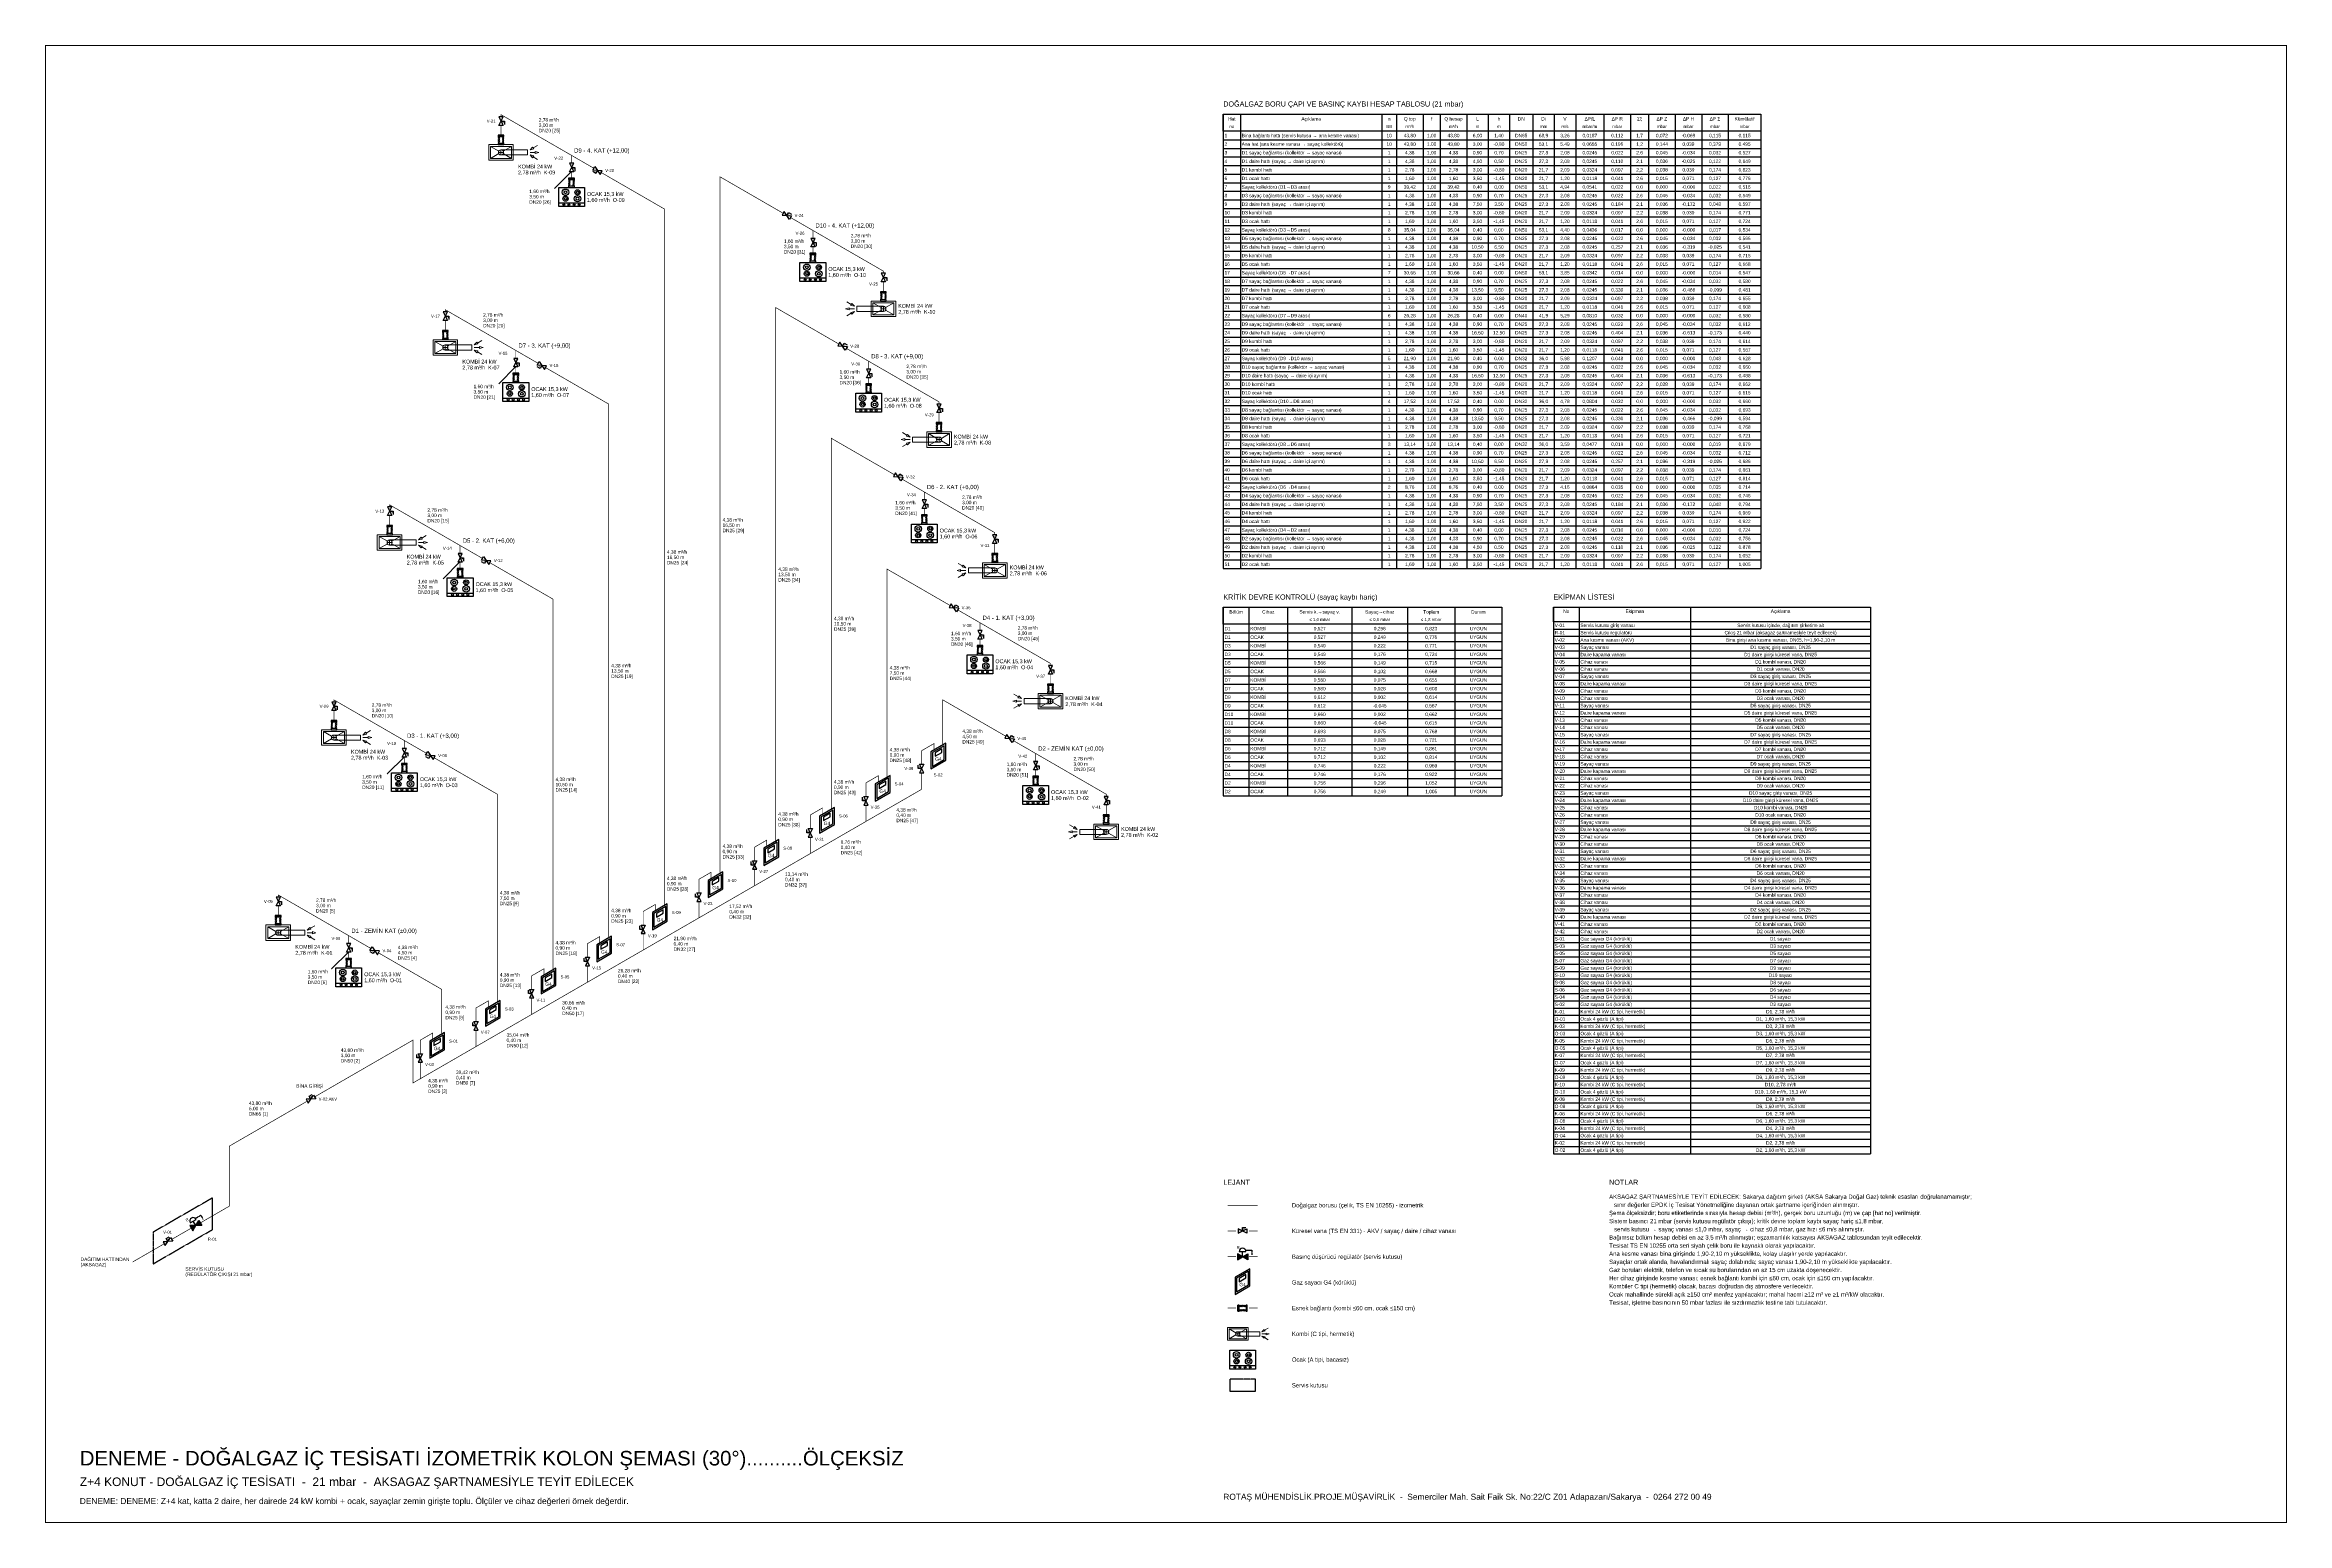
# Model space of a CAD drawing. Header units: centimetres. Extents: x -915 to 4315, y -959 to 2489.
import ezdxf
from ezdxf.enums import TextEntityAlignment as Align

# ---------------------------------------------------------------- set-up
doc = ezdxf.new("R2010")
doc.units = ezdxf.units.CM
doc.linetypes.add('DASHED', pattern=[1.524, 1.27, -0.254])
for name, color, linetype in [('MTY-TEFRIS', 15, 'Continuous'), ('MTY-VANA', 1, 'Continuous'), ('ROTAS-DOGALGAZ-BORU', 2, 'Continuous'), ('ROTAS-DOGALGAZ-CAP', 3, 'Continuous'), ('ROTAS-DOGALGAZ-CIHAZ', 6, 'Continuous'), ('ROTAS-DOGALGAZ-NO', 30, 'Continuous'), ('ROTAS-DOGALGAZ-NOT', 1, 'Continuous'), ('ROTAS-DOGALGAZ-PAFTA', 7, 'Continuous'), ('ROTAS-DOGALGAZ-REGULATOR', 1, 'Continuous'), ('ROTAS-DOGALGAZ-SAYAC', 4, 'Continuous'), ('ROTAS-DOGALGAZ-SERVIS-KUTUSU', 2, 'Continuous'), ('ROTAS-DOGALGAZ-TABLO', 7, 'Continuous'), ('ROTAS-DOGALGAZ-UYARI', 1, 'Continuous'), ('ROTAS-DOGALGAZ-VANA', 1, 'Continuous'), ('ROTAS-DOGALGAZ-YAZI', 7, 'Continuous')]:
    doc.layers.add(name, color=color, linetype=linetype)
doc.styles.add('CAP', font='wturkce.SHX', dxfattribs={"width": 0.65})
doc.styles.add('MTYCAPLT', font='arial.ttf', dxfattribs={"width": 0.65, "height": 1})
doc.styles.add('ROTAS', font='arial.ttf')

# ---------------------------------------------------------------- blocks, each defined once
blk = doc.blocks.new('MTY-KURESEL VANA')
at = {"layer": 'MTY-VANA'}
for p, q in [((0, 0), (0, 8)), ((0, 8), (8, 8))]:
    blk.add_line(p, q, dxfattribs=at)
blk.add_lwpolyline([(-10, 5), (-10, -5), (10, 5), (10, -5), (-10, 5)], dxfattribs=at)
at = {"layer": 'MTY-VANA', "style": 'CAP', "width": 0.65}
blk.add_attdef('CAP', text='', height=5, rotation=26.5651, dxfattribs=at).set_placement((0, 0), align=Align.CENTER)
blk = doc.blocks.new('ROTAS-DG-REGULATOR')
for points in [[(-12, 7), (-12, -7), (0, 0)], [(12, 7), (12, -7), (0, 0)]]:
    blk.add_hatch(color=7).paths.add_polyline_path(points)
for p, q in [((-8, 12), (8, 12)), ((0, 0), (0, 12))]:
    blk.add_line(p, q)
for points in [[(-12, 7), (-12, -7), (0, 0)], [(12, 7), (12, -7), (0, 0)]]:
    blk.add_lwpolyline(points, close=True)
at = {"linetype": 'DASHED', "ltscale": 0.15}
blk.add_lwpolyline([(8, 15), (22, 15), (22, 4)], dxfattribs=at)
blk.add_arc((0, 12), 8, 0, 180)
at = {"style": 'ROTAS'}
blk.add_text('R', height=7, dxfattribs=at).set_placement((-14, 18))
blk = doc.blocks.new('MTY-ESNEK BAGLANTI')
at = {"layer": 'MTY-VANA'}
for p, q in [((-10.8, -6.7), (-10.8, 6.7)), ((-8.1, 3.1), (-6, 6.7)), ((-4, 3.1), (-6, 6.7)), ((-4, 3.1), (-2, 6.7)), ((0, 3.1), (-2, 6.7)), ((0, 3.1), (2, 6.7)), ((4, 3.1), (2, 6.7)), ((4, 3.1), (6, 6.7)), ((8.1, 3.1), (6, 6.7)), ((-8.1, -3.1), (-6, -6.7)), ((-4, -3.1), (-6, -6.7)), ((-4, -3.1), (-2, -6.7)), ((0, -3.1), (-2, -6.7)), ((0, -3.1), (2, -6.7)), ((4, -3.1), (2, -6.7)), ((4, -3.1), (6, -6.7)), ((8.1, -3.1), (6, -6.7))]:
    blk.add_line(p, q, dxfattribs=at)
for points in [[(-8.1, 6.7), (-10.8, 6.7), (-10.8, -6.7), (-8.1, -6.7)], [(10.8, 6.7), (8.1, 6.7), (8.1, -6.7), (10.8, -6.7)]]:
    blk.add_lwpolyline(points, close=True, dxfattribs=at)
at = {"layer": 'MTY-VANA', "style": 'MTYCAPLT', "width": 0.65}
blk.add_attdef('CAP', text='', height=10, dxfattribs=at).set_placement((0, 0), align=Align.CENTER)
blk = doc.blocks.new('ROTAS-DG-SAYAC')
for points in [[(-17.3, -10), (17.3, 10), (17.3, 50), (-17.3, 30)], [(-13.9, -4), (13.9, 12), (13.9, 44), (-13.9, 28)], [(-7.8, 19.5), (7.8, 28.5), (7.8, 36.5), (-7.8, 27.5)]]:
    blk.add_lwpolyline(points, close=True)
at = {"style": 'ROTAS'}
blk.add_attdef('TIP', text='', height=8, dxfattribs=at).set_placement((0, 13), align=Align.MIDDLE_CENTER)
blk = doc.blocks.new('MTY-KOMBİ')
at = {"layer": 'MTY-TEFRIS', "color": 1, "lineweight": 20, "ltscale": 40}
for p, q in [((19.5, 17.5), (3.4, 26.6)), ((19.5, 12.5), (3.4, 3.4)), ((18.9, 15), (28.9, 15)), ((23.9, 20), (23.9, 10)), ((44.4, 26.6), (28.2, 17.5)), ((44.4, 3.4), (28.2, 12.5))]:
    blk.add_line(p, q, dxfattribs=at)
at = {"layer": 'MTY-TEFRIS', "color": 7, "lineweight": 20, "ltscale": 40}
for p, q in [((23.9, 20), (75.3, 20)), ((23.9, 10), (75.3, 10)), ((75.3, 20), (75.3, 10)), ((85.4, 25.3), (80.3, 20)), ((87.4, 21.8), (80.3, 20)), ((80.3, 15), (90.3, 15)), ((87.4, 8.2), (80.3, 10)), ((85.4, 4.7), (80.3, 10)), ((86.4, 23.6), (85.4, 25.3)), ((86.4, 6.5), (85.4, 4.7)), ((95, 28.6), (86.4, 23.6)), ((86.4, 23.6), (87.4, 21.8)), ((86.4, 6.5), (87.4, 8.2)), ((95, 1.4), (86.4, 6.5)), ((90.3, 15), (90.3, 17)), ((90.3, 17), (97.3, 15)), ((90.3, 15), (90.3, 13)), ((90.3, 13), (97.3, 15))]:
    blk.add_line(p, q, dxfattribs=at)
blk.add_lwpolyline([(0, 0), (47.8, 0), (47.8, 30), (0, 30)], close=True, dxfattribs=at)
at = {"layer": 'MTY-TEFRIS', "color": 1, "lineweight": 20, "ltscale": 40}
blk.add_lwpolyline([(3.4, 3.4), (44.4, 3.4), (44.4, 26.6), (3.4, 26.6)], close=True, dxfattribs=at)
at = {"layer": 'MTY-TEFRIS', "color": 7, "lineweight": 20, "ltscale": 40}
blk.add_circle((23.9, 15), 5, dxfattribs=at)
blk = doc.blocks.new('ROTAS-DG-OCAK')
blk.add_line((-30, -36), (30, -36))
blk.add_lwpolyline([(-30, 0), (30, 0), (30, -44), (-30, -44)], close=True)
for centre, radius in [((-14, -11), 7.5), ((-18, -40), 2.2), ((-14, -26), 6), ((-14, -11), 3.38), ((-14, -26), 2.7), ((-6, -40), 2.2), ((6, -40), 2.2), ((14, -26), 7.5), ((14, -11), 6), ((14, -26), 3.38), ((14, -11), 2.7), ((18, -40), 2.2)]:
    blk.add_circle(centre, radius)

msp = doc.modelspace()

# ---------------------------------------------------------------- linework, layer by layer
at = {"layer": 'ROTAS-DOGALGAZ-BORU', "const_width": 1.5}
for points in [[(313.5, 2231), (149, 2326), (149, 2321)], [(149, 2301), (149, 2278)], [(365.5, 2201), (313.5, 2231)], [(313.5, 2231), (313.5, 2212.5)], [(313.5, 2192.5), (313.5, 2178)], [(530, 481), (530, 2106), (382.8, 2191)], [(659.9, 556), (659.9, 2181), (807.1, 2096)], [(824.5, 2086), (876.4, 2056)], [(876.4, 2056), (1041, 1961), (1041, 1956)], [(876.4, 2056), (876.4, 2037.5)], [(876.4, 2017.5), (876.4, 2003)], [(1041, 1936), (1041, 1913)], [(183.6, 1776), (19.1, 1871), (19.1, 1866)], [(19.1, 1846), (19.1, 1823)], [(789.8, 631), (789.8, 1876), (937, 1791)], [(954.4, 1781), (1006.3, 1751)], [(235.6, 1746), (183.6, 1776)], [(183.6, 1776), (183.6, 1757.5)], [(183.6, 1737.5), (183.6, 1723)], [(400.1, 406), (400.1, 1651), (252.9, 1736)], [(1006.3, 1751), (1170.9, 1656), (1170.9, 1651)], [(1006.3, 1751), (1006.3, 1732.5)], [(1006.3, 1712.5), (1006.3, 1698)], [(1170.9, 1631), (1170.9, 1608)], [(919.7, 706), (919.7, 1571), (1066.9, 1486)], [(1084.3, 1476), (1136.2, 1446)], [(53.7, 1321), (-110.9, 1416), (-110.9, 1411)], [(1136.2, 1446), (1300.8, 1351), (1300.8, 1346)], [(1136.2, 1446), (1136.2, 1427.5)], [(-110.9, 1391), (-110.9, 1368)], [(1136.2, 1407.5), (1136.2, 1393)], [(105.7, 1291), (53.7, 1321)], [(53.7, 1321), (53.7, 1302.5)], [(1300.8, 1326), (1300.8, 1303)], [(53.7, 1282.5), (53.7, 1268)], [(270.2, 331), (270.2, 1196), (123, 1281)], [(1049.6, 781), (1049.6, 1266), (1196.8, 1181)], [(1214.2, 1171), (1266.1, 1141)], [(1266.1, 1141), (1430.7, 1046), (1430.7, 1041)], [(1266.1, 1141), (1266.1, 1122.5)], [(1266.1, 1102.5), (1266.1, 1088)], [(1430.7, 1021), (1430.7, 998)], [(-76.2, 866), (-240.8, 961), (-240.8, 956)], [(1179.5, 856), (1179.5, 961), (1326.8, 876)], [(-240.8, 936), (-240.8, 913)], [(-24.2, 836), (-76.2, 866)], [(-76.2, 866), (-76.2, 847.5)], [(1130.2, 810.8), (1130.2, 842.5), (1158.7, 859), (1158.7, 844)], [(1344.1, 866), (1396, 836)], [(-76.2, 827.5), (-76.2, 813)], [(140.3, 256), (140.3, 741), (-6.9, 826)], [(1000.3, 735.8), (1000.3, 767.5), (1028.8, 784), (1028.8, 769)], [(1130.2, 752.5), (1130.2, 790.8)], [(1396, 836), (1560.6, 741), (1560.6, 736)], [(1396, 836), (1396, 817.5)], [(1396, 797.5), (1396, 783)], [(1000.3, 677.5), (1130.2, 752.5)], [(870.4, 660.8), (870.4, 692.5), (898.9, 709), (898.9, 694)], [(1000.3, 677.5), (1000.3, 715.8)], [(1560.6, 716), (1560.6, 693)], [(740.5, 585.8), (740.5, 617.5), (769, 634), (769, 619)], [(870.4, 602.5), (1000.3, 677.5)], [(870.4, 602.5), (870.4, 640.8)], [(740.5, 527.5), (870.4, 602.5)], [(610.5, 510.8), (610.5, 542.5), (639.1, 559), (639.1, 544)], [(610.5, 452.5), (740.5, 527.5)], [(740.5, 527.5), (740.5, 565.8)], [(-206.1, 411), (-370.7, 506), (-370.7, 501)], [(-370.7, 481), (-370.7, 458)], [(480.6, 435.8), (480.6, 467.5), (509.2, 484), (509.2, 469)], [(610.5, 452.5), (610.5, 490.8)], [(480.6, 377.5), (610.5, 452.5)], [(-154.2, 381), (-206.1, 411)], [(-206.1, 411), (-206.1, 392.5)], [(-206.1, 372.5), (-206.1, 358)], [(10.4, 181), (10.4, 286), (-136.8, 371)], [(350.7, 360.8), (350.7, 392.5), (379.3, 409), (379.3, 394)], [(350.7, 302.5), (480.6, 377.5)], [(480.6, 377.5), (480.6, 415.8)], [(220.8, 285.8), (220.8, 317.5), (249.4, 334), (249.4, 319)], [(350.7, 302.5), (350.7, 340.8)], [(220.8, 227.5), (350.7, 302.5)], [(220.8, 227.5), (220.8, 265.8)], [(90.9, 210.8), (90.9, 242.5), (119.5, 259), (119.5, 244)], [(90.9, 152.5), (220.8, 227.5)], [(-259.8, 50), (-56.3, 167.5), (-56.3, 67.5), (-39, 77.5)], [(-39, 135.8), (-39, 167.5), (-10.4, 184), (-10.4, 169)], [(90.9, 152.5), (90.9, 190.8)], [(-39, 77.5), (90.9, 152.5)], [(-39, 77.5), (-39, 115.8)], [(-485, -220), (-485, -80), (-303.1, 25)], [(-285.8, 35), (-259.8, 50)], [(-552.5, -259), (-485, -220)], [(1843.7, -217.7), (1913.7, -217.7)], [(-710.1, -350), (-636.5, -307.5)], [(-619.2, -297.5), (-573.3, -271)], [(1843.7, -277.7), (1863.7, -277.7)], [(1893.7, -277.7), (1913.7, -277.7)], [(1843.7, -337.7), (1863.7, -337.7)], [(1893.7, -337.7), (1913.7, -337.7)], [(1843.7, -457.7), (1863.7, -457.7)], [(1893.7, -457.7), (1913.7, -457.7)]]:
    msp.add_lwpolyline(points, dxfattribs=at)
at = {"layer": 'ROTAS-DOGALGAZ-SERVIS-KUTUSU', "linetype": 'DASHED', "ltscale": 0.6}
for points in [[(-662.5, -354.5), (-523.9, -274.5), (-523.9, -200.5), (-662.5, -280.5)], [(1848.7, -651.7), (1908.7, -651.7), (1908.7, -623.7), (1848.7, -623.7)]]:
    msp.add_lwpolyline(points, close=True, dxfattribs=at)
at = {"layer": 'ROTAS-DOGALGAZ-TABLO'}
for p, q in [((1833.7, 2327.3), (1833.7, 1267.3)), ((1873.7, 2327.3), (1873.7, 1267.3)), ((2203.7, 2327.3), (2203.7, 1267.3)), ((2237.7, 2327.3), (2237.7, 1267.3)), ((2299.7, 2327.3), (2299.7, 1267.3)), ((2339.7, 2327.3), (2339.7, 1267.3)), ((2401.7, 2327.3), (2401.7, 1267.3)), ((2451.7, 2327.3), (2451.7, 1267.3)), ((2501.7, 2327.3), (2501.7, 1267.3)), ((2555.7, 2327.3), (2555.7, 1267.3)), ((2605.7, 2327.3), (2605.7, 1267.3)), ((2655.7, 2327.3), (2655.7, 1267.3)), ((2721.7, 2327.3), (2721.7, 1267.3)), ((2783.7, 2327.3), (2783.7, 1267.3)), ((2825.7, 2327.3), (2825.7, 1267.3)), ((2887.7, 2327.3), (2887.7, 1267.3)), ((2949.7, 2327.3), (2949.7, 1267.3)), ((3011.7, 2327.3), (3011.7, 1267.3)), ((3087.7, 2327.3), (3087.7, 1267.3)), ((1833.7, 2267.3), (3087.7, 2267.3)), ((1833.7, 2247.3), (3087.7, 2247.3)), ((1833.7, 2227.3), (3087.7, 2227.3)), ((1833.7, 2207.3), (3087.7, 2207.3)), ((1833.7, 2187.3), (3087.7, 2187.3)), ((1833.7, 2167.3), (3087.7, 2167.3)), ((1833.7, 2147.3), (3087.7, 2147.3)), ((1833.7, 2127.3), (3087.7, 2127.3)), ((1833.7, 2107.3), (3087.7, 2107.3)), ((1833.7, 2087.3), (3087.7, 2087.3)), ((1833.7, 2067.3), (3087.7, 2067.3)), ((1833.7, 2047.3), (3087.7, 2047.3)), ((1833.7, 2027.3), (3087.7, 2027.3)), ((1833.7, 2007.3), (3087.7, 2007.3)), ((1833.7, 1987.3), (3087.7, 1987.3)), ((1833.7, 1967.3), (3087.7, 1967.3)), ((1833.7, 1947.3), (3087.7, 1947.3)), ((1833.7, 1927.3), (3087.7, 1927.3)), ((1833.7, 1907.3), (3087.7, 1907.3)), ((1833.7, 1887.3), (3087.7, 1887.3)), ((1833.7, 1867.3), (3087.7, 1867.3)), ((1833.7, 1847.3), (3087.7, 1847.3)), ((1833.7, 1827.3), (3087.7, 1827.3)), ((1833.7, 1807.3), (3087.7, 1807.3)), ((1833.7, 1787.3), (3087.7, 1787.3)), ((1833.7, 1767.3), (3087.7, 1767.3)), ((1833.7, 1747.3), (3087.7, 1747.3)), ((1833.7, 1727.3), (3087.7, 1727.3)), ((1833.7, 1707.3), (3087.7, 1707.3)), ((1833.7, 1687.3), (3087.7, 1687.3)), ((1833.7, 1667.3), (3087.7, 1667.3)), ((1833.7, 1647.3), (3087.7, 1647.3)), ((1833.7, 1627.3), (3087.7, 1627.3)), ((1833.7, 1607.3), (3087.7, 1607.3)), ((1833.7, 1587.3), (3087.7, 1587.3)), ((1833.7, 1567.3), (3087.7, 1567.3)), ((1833.7, 1547.3), (3087.7, 1547.3)), ((1833.7, 1527.3), (3087.7, 1527.3)), ((1833.7, 1507.3), (3087.7, 1507.3)), ((1833.7, 1487.3), (3087.7, 1487.3)), ((1833.7, 1467.3), (3087.7, 1467.3)), ((1833.7, 1447.3), (3087.7, 1447.3)), ((1833.7, 1427.3), (3087.7, 1427.3)), ((1833.7, 1407.3), (3087.7, 1407.3)), ((1833.7, 1387.3), (3087.7, 1387.3)), ((1833.7, 1367.3), (3087.7, 1367.3)), ((1833.7, 1347.3), (3087.7, 1347.3)), ((1833.7, 1327.3), (3087.7, 1327.3)), ((1833.7, 1307.3), (3087.7, 1307.3)), ((1833.7, 1287.3), (3087.7, 1287.3)), ((1833.7, 1267.3), (3087.7, 1267.3)), ((1833.7, 1177.3), (1833.7, 737.3)), ((1893.7, 1177.3), (1893.7, 737.3)), ((1983.7, 1177.3), (1983.7, 737.3)), ((2133.7, 1177.3), (2133.7, 737.3)), ((2263.7, 1177.3), (2263.7, 737.3)), ((2373.7, 1177.3), (2373.7, 737.3)), ((2483.7, 1177.3), (2483.7, 737.3)), ((2603.7, 1177.3), (2603.7, -97.7)), ((2663.7, 1177.3), (2663.7, -97.7)), ((2923.7, 1177.3), (2923.7, -97.7)), ((3343.7, 1177.3), (3343.7, -97.7)), ((1833.7, 1117.3), (2483.7, 1117.3)), ((2603.7, 1126.3), (3343.7, 1126.3)), ((2603.7, 1109.3), (3343.7, 1109.3)), ((1833.7, 1097.3), (2483.7, 1097.3)), ((1833.7, 1077.3), (2483.7, 1077.3)), ((1833.7, 1057.3), (2483.7, 1057.3)), ((2603.7, 1092.3), (3343.7, 1092.3)), ((2603.7, 1075.3), (3343.7, 1075.3)), ((2603.7, 1058.3), (3343.7, 1058.3)), ((1833.7, 1037.3), (2483.7, 1037.3)), ((1833.7, 1017.3), (2483.7, 1017.3)), ((1833.7, 997.3), (2483.7, 997.3)), ((2603.7, 1041.3), (3343.7, 1041.3)), ((2603.7, 1024.3), (3343.7, 1024.3)), ((2603.7, 1007.3), (3343.7, 1007.3)), ((1833.7, 977.3), (2483.7, 977.3)), ((1833.7, 957.3), (2483.7, 957.3)), ((2603.7, 990.3), (3343.7, 990.3)), ((2603.7, 973.3), (3343.7, 973.3)), ((2603.7, 956.3), (3343.7, 956.3)), ((1833.7, 937.3), (2483.7, 937.3)), ((1833.7, 917.3), (2483.7, 917.3)), ((1833.7, 897.3), (2483.7, 897.3)), ((2603.7, 939.3), (3343.7, 939.3)), ((2603.7, 922.3), (3343.7, 922.3)), ((2603.7, 905.3), (3343.7, 905.3)), ((1833.7, 877.3), (2483.7, 877.3)), ((1833.7, 857.3), (2483.7, 857.3)), ((1833.7, 837.3), (2483.7, 837.3)), ((2603.7, 888.3), (3343.7, 888.3)), ((2603.7, 871.3), (3343.7, 871.3)), ((2603.7, 854.3), (3343.7, 854.3)), ((2603.7, 837.3), (3343.7, 837.3)), ((1833.7, 817.3), (2483.7, 817.3)), ((1833.7, 797.3), (2483.7, 797.3)), ((2603.7, 820.3), (3343.7, 820.3)), ((2603.7, 803.3), (3343.7, 803.3)), ((2603.7, 786.3), (3343.7, 786.3)), ((1833.7, 777.3), (2483.7, 777.3)), ((1833.7, 757.3), (2483.7, 757.3)), ((1833.7, 737.3), (2483.7, 737.3)), ((2603.7, 769.3), (3343.7, 769.3)), ((2603.7, 752.3), (3343.7, 752.3)), ((2603.7, 735.3), (3343.7, 735.3)), ((2603.7, 718.3), (3343.7, 718.3)), ((2603.7, 701.3), (3343.7, 701.3)), ((2603.7, 684.3), (3343.7, 684.3)), ((2603.7, 667.3), (3343.7, 667.3)), ((2603.7, 650.3), (3343.7, 650.3)), ((2603.7, 633.3), (3343.7, 633.3)), ((2603.7, 616.3), (3343.7, 616.3)), ((2603.7, 599.3), (3343.7, 599.3)), ((2603.7, 582.3), (3343.7, 582.3)), ((2603.7, 565.3), (3343.7, 565.3)), ((2603.7, 548.3), (3343.7, 548.3)), ((2603.7, 531.3), (3343.7, 531.3)), ((2603.7, 514.3), (3343.7, 514.3)), ((2603.7, 497.3), (3343.7, 497.3)), ((2603.7, 480.3), (3343.7, 480.3)), ((2603.7, 463.3), (3343.7, 463.3)), ((2603.7, 446.3), (3343.7, 446.3)), ((2603.7, 429.3), (3343.7, 429.3)), ((2603.7, 412.3), (3343.7, 412.3)), ((2603.7, 395.3), (3343.7, 395.3)), ((2603.7, 378.3), (3343.7, 378.3)), ((2603.7, 361.3), (3343.7, 361.3)), ((2603.7, 344.3), (3343.7, 344.3)), ((2603.7, 327.3), (3343.7, 327.3)), ((2603.7, 310.3), (3343.7, 310.3)), ((2603.7, 293.3), (3343.7, 293.3)), ((2603.7, 276.3), (3343.7, 276.3)), ((2603.7, 259.3), (3343.7, 259.3)), ((2603.7, 242.3), (3343.7, 242.3)), ((2603.7, 225.3), (3343.7, 225.3)), ((2603.7, 208.3), (3343.7, 208.3)), ((2603.7, 191.3), (3343.7, 191.3)), ((2603.7, 174.3), (3343.7, 174.3)), ((2603.7, 157.3), (3343.7, 157.3)), ((2603.7, 140.3), (3343.7, 140.3)), ((2603.7, 123.3), (3343.7, 123.3)), ((2603.7, 106.3), (3343.7, 106.3)), ((2603.7, 89.3), (3343.7, 89.3)), ((2603.7, 72.3), (3343.7, 72.3)), ((2603.7, 55.3), (3343.7, 55.3)), ((2603.7, 38.3), (3343.7, 38.3)), ((2603.7, 21.3), (3343.7, 21.3)), ((2603.7, 4.3), (3343.7, 4.3)), ((2603.7, -12.7), (3343.7, -12.7)), ((2603.7, -29.7), (3343.7, -29.7)), ((2603.7, -46.7), (3343.7, -46.7)), ((2603.7, -63.7), (3343.7, -63.7)), ((2603.7, -80.7), (3343.7, -80.7)), ((2603.7, -97.7), (3343.7, -97.7))]:
    msp.add_line(p, q, dxfattribs=at)
for points in [[(1833.7, 2327.3), (3087.7, 2327.3), (3087.7, 2287.3), (1833.7, 2287.3)], [(1833.7, 1177.3), (2483.7, 1177.3), (2483.7, 1137.3), (1833.7, 1137.3)], [(2603.7, 1177.3), (3343.7, 1177.3), (3343.7, 1143.3), (2603.7, 1143.3)]]:
    msp.add_lwpolyline(points, close=True, dxfattribs=at)

# ---------------------------------------------------------------- block references
at = {"layer": 'ROTAS-DOGALGAZ-CIHAZ', "yscale": 1.2}
for p, xscale in [((120.3, 2220), 1.2), ((1069.6, 1855), -1.2), ((-9.6, 1765), 1.2), ((1199.5, 1550), -1.2), ((-139.5, 1310), 1.2), ((1329.5, 1245), -1.2), ((1459.4, 940), -1.2), ((-269.4, 855), 1.2), ((1589.3, 635), -1.2), ((-399.3, 400), 1.2)]:
    msp.add_blockref('MTY-KOMBİ', p, dxfattribs=dict(at, xscale=xscale))
at = {"layer": 'ROTAS-DOGALGAZ-CIHAZ'}
for name, p in [('ROTAS-DG-OCAK', (313.5, 2156)), ('ROTAS-DG-OCAK', (876.4, 1981)), ('ROTAS-DG-OCAK', (183.6, 1701)), ('ROTAS-DG-OCAK', (1006.3, 1676)), ('ROTAS-DG-OCAK', (1136.2, 1371)), ('ROTAS-DG-OCAK', (53.7, 1246)), ('ROTAS-DG-OCAK', (1266.1, 1066)), ('ROTAS-DG-OCAK', (-76.2, 791)), ('ROTAS-DG-OCAK', (1396, 761)), ('ROTAS-DG-OCAK', (-206.1, 336)), ('MTY-KOMBİ', (1843.7, -532.7)), ('ROTAS-DG-OCAK', (1878.7, -555.7))]:
    msp.add_blockref(name, p, dxfattribs=at)
at = {"layer": 'ROTAS-DOGALGAZ-REGULATOR', "rotation": 30}
msp.add_blockref('ROTAS-DG-REGULATOR', (-562.9, -265), dxfattribs=at)
at = {"layer": 'ROTAS-DOGALGAZ-REGULATOR'}
msp.add_blockref('ROTAS-DG-REGULATOR', (1878.7, -337.7), dxfattribs=at)
at = {"layer": 'ROTAS-DOGALGAZ-SAYAC'}
for p in [(1169.1, 810), (1039.2, 735), (909.3, 660), (779.4, 585), (649.5, 510), (519.6, 435), (389.7, 360), (259.8, 285), (129.9, 210), (0, 135), (1878.7, -415.7)]:
    msp.add_blockref('ROTAS-DG-SAYAC', p, dxfattribs=at).add_auto_attribs({'TIP': 'G4'})
at = {"layer": 'ROTAS-DOGALGAZ-VANA'}
for p, rotation, values in [((149, 2311), -90, {'CAP': 'DN20'}), ((313.5, 2202.5), -90, {'CAP': 'DN20'}), ((374.1, 2196), 150, {'CAP': 'DN25'}), ((815.8, 2091), -29.999999999999996, {'CAP': 'DN25'}), ((876.4, 2027.5), -90, {'CAP': 'DN20'}), ((1041, 1946), -90, {'CAP': 'DN20'}), ((19.1, 1856), -90, {'CAP': 'DN20'}), ((945.7, 1786), -29.999999999999996, {'CAP': 'DN25'}), ((183.6, 1747.5), -90, {'CAP': 'DN20'}), ((244.2, 1741), 150, {'CAP': 'DN25'}), ((1006.3, 1722.5), -90, {'CAP': 'DN20'}), ((1170.9, 1641), -90, {'CAP': 'DN20'}), ((1075.6, 1481), -29.999999999999986, {'CAP': 'DN25'}), ((1136.2, 1417.5), -90, {'CAP': 'DN20'}), ((-110.9, 1401), -90, {'CAP': 'DN20'}), ((1300.8, 1336), -90, {'CAP': 'DN20'}), ((53.7, 1292.5), -90, {'CAP': 'DN20'}), ((114.3, 1286), 150, {'CAP': 'DN25'}), ((1205.5, 1176), -29.999999999999996, {'CAP': 'DN25'}), ((1266.1, 1112.5), -90, {'CAP': 'DN20'}), ((1430.7, 1031), -90, {'CAP': 'DN20'}), ((-240.8, 946), -90, {'CAP': 'DN20'}), ((-76.2, 837.5), -90, {'CAP': 'DN20'}), ((-15.6, 831), 150, {'CAP': 'DN25'}), ((1335.4, 871), -29.999999999999996, {'CAP': 'DN25'}), ((1130.2, 800.8), 90, {'CAP': 'DN25'}), ((1396, 807.5), -90, {'CAP': 'DN20'}), ((1000.3, 725.8), 90, {'CAP': 'DN25'}), ((1560.6, 726), -90, {'CAP': 'DN20'}), ((870.4, 650.8), 90, {'CAP': 'DN25'}), ((740.5, 575.8), 90, {'CAP': 'DN25'}), ((-370.7, 491), -90, {'CAP': 'DN20'}), ((610.5, 500.8), 90, {'CAP': 'DN25'}), ((480.6, 425.8), 90, {'CAP': 'DN25'}), ((-206.1, 382.5), -90, {'CAP': 'DN20'}), ((-145.5, 376), 150, {'CAP': 'DN25'}), ((350.7, 350.8), 90, {'CAP': 'DN25'}), ((220.8, 275.8), 90, {'CAP': 'DN25'}), ((90.9, 200.8), 90, {'CAP': 'DN25'}), ((-39, 125.8), 90, {'CAP': 'DN25'}), ((-294.4, 30), 29.999999999999996, {'CAP': 'DN65'}), ((-627.9, -302.5), 30, {'CAP': 'DN25'})]:
    msp.add_blockref('MTY-KURESEL VANA', p, dxfattribs=dict(at, rotation=rotation)).add_auto_attribs(values)
at = {"layer": 'ROTAS-DOGALGAZ-VANA', "rotation": -90}
for p in [(149, 2267), (313.5, 2167), (876.4, 1992), (1041, 1902), (19.1, 1812), (183.6, 1712), (1006.3, 1687), (1170.9, 1597), (-110.9, 1357), (1136.2, 1382), (53.7, 1257), (1300.8, 1292), (1266.1, 1077), (1430.7, 987), (-240.8, 902), (-76.2, 802), (1396, 772), (1560.6, 682), (-370.7, 447), (-206.1, 347)]:
    msp.add_blockref('MTY-ESNEK BAGLANTI', p, dxfattribs=at)
at = {"layer": 'ROTAS-DOGALGAZ-VANA'}
msp.add_blockref('MTY-KURESEL VANA', (1878.7, -277.7), dxfattribs=at).add_auto_attribs({'CAP': 'DN25'})
msp.add_blockref('MTY-ESNEK BAGLANTI', (1878.7, -457.7), dxfattribs=at)

# ---------------------------------------------------------------- texts
at = {"layer": 'ROTAS-DOGALGAZ-NOT', "style": 'ROTAS'}
for s, p in [('AKSAGAZ ŞARTNAMESİYLE TEYİT EDİLECEK: Sakarya dağıtım şirketi (AKSA Sakarya Doğal Gaz) teknik esasları doğrulanamamıştır;', (2733.7, -197.7)), ('   sınır değerler EPDK İç Tesisat Yönetmeliğine dayanan ortak şartname içeriğinden alınmıştır.', (2733.7, -216.7)), ('Şema ölçeksizdir; boru etiketlerinde sırasıyla hesap debisi (m³/h), gerçek boru uzunluğu (m) ve çap [hat no] verilmiştir.', (2733.7, -235.7)), ('Sistem basıncı 21 mbar (servis kutusu regülatör çıkışı); kritik devre toplam kaybı sayaç hariç ≤1,8 mbar,', (2733.7, -254.7)), ('Tesisat TS EN 10255 orta seri siyah çelik boru ile kaynaklı olarak yapılacaktır.', (2733.7, -311.7)), ('Bağımsız bölüm hesap debisi en az 3,5 m³/h alınmıştır; eşzamanlılık katsayısı AKSAGAZ tablosundan teyit edilecektir.', (2733.7, -292.7)), ('   servis kutusu → sayaç vanası ≤1,0 mbar, sayaç → cihaz ≤0,8 mbar, gaz hızı ≤6 m/s alınmıştır.', (2733.7, -273.7)), ('Ana kesme vanası bina girişinde 1,90-2,10 m yükseklikte, kolay ulaşılır yerde yapılacaktır.', (2733.7, -330.7)), ('Sayaçlar ortak alanda, havalandırmalı sayaç dolabında; sayaç vanası 1,90-2,10 m yükseklikte yapılacaktır.', (2733.7, -349.7)), ('Gaz boruları elektrik, telefon ve sıcak su borularından en az 15 cm uzakta döşenecektir.', (2733.7, -368.7)), ('Her cihaz girişinde kesme vanası; esnek bağlantı kombi için ≤60 cm, ocak için ≤150 cm yapılacaktır.', (2733.7, -387.7)), ('Kombiler C tipi (hermetik) olacak, bacası doğrudan dış atmosfere verilecektir.', (2733.7, -406.7)), ('Tesisat, işletme basıncının 50 mbar fazlası ile sızdırmazlık testine tabi tutulacaktır.', (2733.7, -444.7)), ('Ocak mahallinde sürekli açık ≥150 cm² menfez yapılacaktır; mahal hacmi ≥12 m³ ve ≥1 m³/kW olacaktır.', (2733.7, -425.7))]:
    msp.add_text(s, height=10, dxfattribs=at).set_placement(p, align=Align.MIDDLE_LEFT)
msp.add_text('NOTLAR', height=12, dxfattribs=at).set_placement((2733.7, -173.7), align=Align.BOTTOM_LEFT)
at = {"layer": 'ROTAS-DOGALGAZ-TABLO', "style": 'ROTAS'}
for s, p in [('DOĞALGAZ BORU ÇAPI VE BASINÇ KAYBI HESAP TABLOSU (21 mbar)', (1833.7, 2341.3)), ('KRİTİK DEVRE KONTROLÜ (sayaç kaybı hariç)', (1833.7, 1191.3)), ('EKİPMAN LİSTESİ', (2603.7, 1191.3)), ('LEJANT', (1833.7, -173.7))]:
    msp.add_text(s, height=12, dxfattribs=at).set_placement(p, align=Align.BOTTOM_LEFT)
for s, height, p in [('Hat', 8, (1853.7, 2316.3)), ('Açıklama', 8, (2038.7, 2316.3)), ('BB', 7.2, (2220.7, 2298.3)), ('n', 8, (2220.7, 2316.3)), ('Q top', 8, (2268.7, 2316.3)), ('m³/h', 7.2, (2268.7, 2298.3)), ('f', 8, (2319.7, 2316.3)), ('Q hesap', 8, (2370.7, 2316.3)), ('m³/h', 7.2, (2370.7, 2298.3)), ('L', 8, (2426.7, 2316.3)), ('h', 8, (2476.7, 2316.3)), ('DN', 8, (2528.7, 2316.3)), ('Di', 8, (2580.7, 2316.3)), ('m/s', 7.2, (2630.7, 2298.3)), ('V', 8, (2630.7, 2316.3)), ('mbar/m', 7.2, (2688.7, 2298.3)), ('ΔP/L', 8, (2688.7, 2316.3)), ('ΔP R', 8, (2752.7, 2316.3)), ('mbar', 7.2, (2752.7, 2298.3)), ('Σξ', 8, (2804.7, 2316.3)), ('ΔP Z', 8, (2856.7, 2316.3)), ('mbar', 7.2, (2856.7, 2298.3)), ('ΔP H', 8, (2918.7, 2316.3)), ('mbar', 7.2, (2918.7, 2298.3)), ('ΔP Σ', 8, (2980.7, 2316.3)), ('mbar', 7.2, (2980.7, 2298.3)), ('Kümülatif', 8, (3049.7, 2316.3)), ('mbar', 7.2, (3049.7, 2298.3)), ('no', 7.2, (1853.7, 2298.3)), ('10', 8, (2220.7, 2277.3)), ('10', 8, (2220.7, 2257.3)), ('43,80', 8, (2268.7, 2277.3)), ('43,80', 8, (2268.7, 2257.3)), ('1,00', 8, (2319.7, 2277.3)), ('1,00', 8, (2319.7, 2257.3)), ('43,80', 8, (2370.7, 2277.3)), ('43,80', 8, (2370.7, 2257.3)), ('3,00', 8, (2426.7, 2257.3)), ('6,00', 8, (2426.7, 2277.3)), ('m', 7.2, (2426.7, 2298.3)), ('-0,80', 8, (2476.7, 2257.3)), ('1,40', 8, (2476.7, 2277.3)), ('m', 7.2, (2476.7, 2298.3)), ('DN65', 8, (2528.7, 2277.3)), ('DN50', 8, (2528.7, 2257.3)), ('53,1', 8, (2580.7, 2257.3)), ('68,9', 8, (2580.7, 2277.3)), ('mm', 7.2, (2580.7, 2298.3)), ('3,26', 8, (2630.7, 2277.3)), ('5,49', 8, (2630.7, 2257.3)), ('0,0187', 8, (2688.7, 2277.3)), ('0,0655', 8, (2688.7, 2257.3)), ('0,112', 8, (2752.7, 2277.3)), ('0,196', 8, (2752.7, 2257.3)), ('1,7', 8, (2804.7, 2277.3)), ('1,2', 8, (2804.7, 2257.3)), ('0,072', 8, (2856.7, 2277.3)), ('0,144', 8, (2856.7, 2257.3)), ('-0,069', 8, (2918.7, 2277.3)), ('0,039', 8, (2918.7, 2257.3)), ('0,115', 8, (2980.7, 2277.3)), ('0,379', 8, (2980.7, 2257.3)), ('0,115', 8, (3049.7, 2277.3)), ('0,495', 8, (3049.7, 2257.3)), ('1', 8, (2220.7, 2237.3)), ('1', 8, (2220.7, 2217.3)), ('1', 8, (2220.7, 2197.3)), ('4,38', 8, (2268.7, 2237.3)), ('4,38', 8, (2268.7, 2217.3)), ('2,78', 8, (2268.7, 2197.3)), ('1,00', 8, (2319.7, 2237.3)), ('1,00', 8, (2319.7, 2217.3)), ('1,00', 8, (2319.7, 2197.3)), ('4,38', 8, (2370.7, 2237.3)), ('4,38', 8, (2370.7, 2217.3)), ('2,78', 8, (2370.7, 2197.3)), ('4,50', 8, (2426.7, 2217.3)), ('0,90', 8, (2426.7, 2237.3)), ('3,00', 8, (2426.7, 2197.3)), ('-0,80', 8, (2476.7, 2197.3)), ('0,70', 8, (2476.7, 2237.3)), ('0,50', 8, (2476.7, 2217.3)), ('DN25', 8, (2528.7, 2237.3)), ('DN25', 8, (2528.7, 2217.3)), ('DN20', 8, (2528.7, 2197.3)), ('27,3', 8, (2580.7, 2237.3)), ('27,3', 8, (2580.7, 2217.3)), ('21,7', 8, (2580.7, 2197.3)), ('2,08', 8, (2630.7, 2237.3)), ('2,08', 8, (2630.7, 2217.3)), ('2,09', 8, (2630.7, 2197.3)), ('0,0245', 8, (2688.7, 2237.3)), ('0,0245', 8, (2688.7, 2217.3)), ('0,0324', 8, (2688.7, 2197.3)), ('0,022', 8, (2752.7, 2237.3)), ('0,110', 8, (2752.7, 2217.3)), ('0,097', 8, (2752.7, 2197.3)), ('2,6', 8, (2804.7, 2237.3)), ('2,1', 8, (2804.7, 2217.3)), ('2,2', 8, (2804.7, 2197.3)), ('0,045', 8, (2856.7, 2237.3)), ('0,036', 8, (2856.7, 2217.3)), ('0,038', 8, (2856.7, 2197.3)), ('-0,034', 8, (2918.7, 2237.3)), ('-0,025', 8, (2918.7, 2217.3)), ('0,039', 8, (2918.7, 2197.3)), ('0,032', 8, (2980.7, 2237.3)), ('0,122', 8, (2980.7, 2217.3)), ('0,174', 8, (2980.7, 2197.3)), ('0,527', 8, (3049.7, 2237.3)), ('0,649', 8, (3049.7, 2217.3)), ('0,823', 8, (3049.7, 2197.3)), ('9', 8, (2220.7, 2157.3)), ('1', 8, (2220.7, 2177.3)), ('39,42', 8, (2268.7, 2157.3)), ('1,60', 8, (2268.7, 2177.3)), ('1,00', 8, (2319.7, 2177.3)), ('1,00', 8, (2319.7, 2157.3)), ('39,42', 8, (2370.7, 2157.3)), ('1,60', 8, (2370.7, 2177.3)), ('3,50', 8, (2426.7, 2177.3)), ('0,40', 8, (2426.7, 2157.3)), ('-1,45', 8, (2476.7, 2177.3)), ('0,00', 8, (2476.7, 2157.3)), ('DN20', 8, (2528.7, 2177.3)), ('DN50', 8, (2528.7, 2157.3)), ('53,1', 8, (2580.7, 2157.3)), ('21,7', 8, (2580.7, 2177.3)), ('4,94', 8, (2630.7, 2157.3)), ('1,20', 8, (2630.7, 2177.3)), ('0,0118', 8, (2688.7, 2177.3)), ('0,0541', 8, (2688.7, 2157.3)), ('0,041', 8, (2752.7, 2177.3)), ('0,022', 8, (2752.7, 2157.3)), ('0,0', 8, (2804.7, 2157.3)), ('2,6', 8, (2804.7, 2177.3)), ('0,015', 8, (2856.7, 2177.3)), ('0,000', 8, (2856.7, 2157.3)), ('-0,000', 8, (2918.7, 2157.3)), ('0,071', 8, (2918.7, 2177.3)), ('0,127', 8, (2980.7, 2177.3)), ('0,022', 8, (2980.7, 2157.3)), ('0,776', 8, (3049.7, 2177.3)), ('0,516', 8, (3049.7, 2157.3)), ('1', 8, (2220.7, 2137.3)), ('1', 8, (2220.7, 2117.3)), ('1', 8, (2220.7, 2097.3)), ('4,38', 8, (2268.7, 2137.3)), ('4,38', 8, (2268.7, 2117.3)), ('2,78', 8, (2268.7, 2097.3)), ('1,00', 8, (2319.7, 2137.3)), ('1,00', 8, (2319.7, 2117.3)), ('1,00', 8, (2319.7, 2097.3)), ('4,38', 8, (2370.7, 2137.3)), ('4,38', 8, (2370.7, 2117.3)), ('2,78', 8, (2370.7, 2097.3)), ('0,90', 8, (2426.7, 2137.3)), ('3,00', 8, (2426.7, 2097.3)), ('7,50', 8, (2426.7, 2117.3)), ('-0,80', 8, (2476.7, 2097.3)), ('0,70', 8, (2476.7, 2137.3)), ('3,50', 8, (2476.7, 2117.3)), ('DN25', 8, (2528.7, 2137.3)), ('DN25', 8, (2528.7, 2117.3)), ('DN20', 8, (2528.7, 2097.3)), ('27,3', 8, (2580.7, 2137.3)), ('27,3', 8, (2580.7, 2117.3)), ('21,7', 8, (2580.7, 2097.3)), ('2,08', 8, (2630.7, 2137.3)), ('2,08', 8, (2630.7, 2117.3)), ('2,09', 8, (2630.7, 2097.3)), ('0,0245', 8, (2688.7, 2137.3)), ('0,0245', 8, (2688.7, 2117.3)), ('0,0324', 8, (2688.7, 2097.3)), ('0,022', 8, (2752.7, 2137.3)), ('0,184', 8, (2752.7, 2117.3)), ('0,097', 8, (2752.7, 2097.3)), ('2,6', 8, (2804.7, 2137.3)), ('2,1', 8, (2804.7, 2117.3)), ('2,2', 8, (2804.7, 2097.3)), ('0,045', 8, (2856.7, 2137.3)), ('0,036', 8, (2856.7, 2117.3)), ('0,038', 8, (2856.7, 2097.3)), ('-0,034', 8, (2918.7, 2137.3)), ('-0,172', 8, (2918.7, 2117.3)), ('0,039', 8, (2918.7, 2097.3)), ('0,032', 8, (2980.7, 2137.3)), ('0,048', 8, (2980.7, 2117.3)), ('0,174', 8, (2980.7, 2097.3)), ('0,549', 8, (3049.7, 2137.3)), ('0,597', 8, (3049.7, 2117.3)), ('0,771', 8, (3049.7, 2097.3)), ('8', 8, (2220.7, 2057.3)), ('1', 8, (2220.7, 2077.3)), ('1', 8, (2220.7, 2037.3)), ('35,04', 8, (2268.7, 2057.3)), ('4,38', 8, (2268.7, 2037.3)), ('1,60', 8, (2268.7, 2077.3)), ('1,00', 8, (2319.7, 2077.3)), ('1,00', 8, (2319.7, 2057.3)), ('1,00', 8, (2319.7, 2037.3)), ('35,04', 8, (2370.7, 2057.3)), ('4,38', 8, (2370.7, 2037.3)), ('1,60', 8, (2370.7, 2077.3)), ('3,50', 8, (2426.7, 2077.3)), ('0,40', 8, (2426.7, 2057.3)), ('0,90', 8, (2426.7, 2037.3)), ('-1,45', 8, (2476.7, 2077.3)), ('0,00', 8, (2476.7, 2057.3)), ('0,70', 8, (2476.7, 2037.3)), ('DN20', 8, (2528.7, 2077.3)), ('DN50', 8, (2528.7, 2057.3)), ('DN25', 8, (2528.7, 2037.3)), ('53,1', 8, (2580.7, 2057.3)), ('21,7', 8, (2580.7, 2077.3)), ('27,3', 8, (2580.7, 2037.3)), ('4,40', 8, (2630.7, 2057.3)), ('2,08', 8, (2630.7, 2037.3)), ('1,20', 8, (2630.7, 2077.3)), ('0,0118', 8, (2688.7, 2077.3)), ('0,0436', 8, (2688.7, 2057.3)), ('0,0245', 8, (2688.7, 2037.3)), ('0,041', 8, (2752.7, 2077.3)), ('0,017', 8, (2752.7, 2057.3)), ('0,022', 8, (2752.7, 2037.3)), ('0,0', 8, (2804.7, 2057.3)), ('2,6', 8, (2804.7, 2077.3)), ('2,6', 8, (2804.7, 2037.3)), ('0,015', 8, (2856.7, 2077.3)), ('0,000', 8, (2856.7, 2057.3)), ('0,045', 8, (2856.7, 2037.3)), ('-0,000', 8, (2918.7, 2057.3)), ('-0,034', 8, (2918.7, 2037.3)), ('0,071', 8, (2918.7, 2077.3)), ('0,127', 8, (2980.7, 2077.3)), ('0,017', 8, (2980.7, 2057.3)), ('0,032', 8, (2980.7, 2037.3)), ('0,724', 8, (3049.7, 2077.3)), ('0,534', 8, (3049.7, 2057.3)), ('0,566', 8, (3049.7, 2037.3)), ('1', 8, (2220.7, 2017.3)), ('1', 8, (2220.7, 1997.3)), ('4,38', 8, (2268.7, 2017.3)), ('2,78', 8, (2268.7, 1997.3)), ('1,00', 8, (2319.7, 2017.3)), ('1,00', 8, (2319.7, 1997.3)), ('4,38', 8, (2370.7, 2017.3)), ('2,78', 8, (2370.7, 1997.3)), ('10,50', 8, (2426.7, 2017.3)), ('3,00', 8, (2426.7, 1997.3)), ('-0,80', 8, (2476.7, 1997.3)), ('6,50', 8, (2476.7, 2017.3)), ('DN25', 8, (2528.7, 2017.3)), ('DN20', 8, (2528.7, 1997.3)), ('27,3', 8, (2580.7, 2017.3)), ('21,7', 8, (2580.7, 1997.3)), ('2,08', 8, (2630.7, 2017.3)), ('2,09', 8, (2630.7, 1997.3)), ('0,0245', 8, (2688.7, 2017.3)), ('0,0324', 8, (2688.7, 1997.3)), ('0,257', 8, (2752.7, 2017.3)), ('0,097', 8, (2752.7, 1997.3)), ('2,1', 8, (2804.7, 2017.3)), ('2,2', 8, (2804.7, 1997.3)), ('0,036', 8, (2856.7, 2017.3)), ('0,038', 8, (2856.7, 1997.3)), ('-0,319', 8, (2918.7, 2017.3)), ('0,039', 8, (2918.7, 1997.3)), ('-0,025', 8, (2980.7, 2017.3)), ('0,174', 8, (2980.7, 1997.3)), ('0,541', 8, (3049.7, 2017.3)), ('0,715', 8, (3049.7, 1997.3)), ('7', 8, (2220.7, 1957.3)), ('1', 8, (2220.7, 1977.3)), ('1', 8, (2220.7, 1937.3)), ('30,66', 8, (2268.7, 1957.3)), ('4,38', 8, (2268.7, 1937.3)), ('1,60', 8, (2268.7, 1977.3)), ('1,00', 8, (2319.7, 1977.3)), ('1,00', 8, (2319.7, 1957.3)), ('1,00', 8, (2319.7, 1937.3)), ('30,66', 8, (2370.7, 1957.3)), ('4,38', 8, (2370.7, 1937.3)), ('1,60', 8, (2370.7, 1977.3)), ('3,50', 8, (2426.7, 1977.3)), ('0,40', 8, (2426.7, 1957.3)), ('0,90', 8, (2426.7, 1937.3)), ('-1,45', 8, (2476.7, 1977.3)), ('0,00', 8, (2476.7, 1957.3)), ('0,70', 8, (2476.7, 1937.3)), ('DN20', 8, (2528.7, 1977.3)), ('DN50', 8, (2528.7, 1957.3)), ('DN25', 8, (2528.7, 1937.3)), ('53,1', 8, (2580.7, 1957.3)), ('21,7', 8, (2580.7, 1977.3)), ('27,3', 8, (2580.7, 1937.3)), ('3,85', 8, (2630.7, 1957.3)), ('2,08', 8, (2630.7, 1937.3)), ('1,20', 8, (2630.7, 1977.3)), ('0,0118', 8, (2688.7, 1977.3)), ('0,0342', 8, (2688.7, 1957.3)), ('0,0245', 8, (2688.7, 1937.3)), ('0,041', 8, (2752.7, 1977.3)), ('0,014', 8, (2752.7, 1957.3)), ('0,022', 8, (2752.7, 1937.3)), ('0,0', 8, (2804.7, 1957.3)), ('2,6', 8, (2804.7, 1977.3)), ('2,6', 8, (2804.7, 1937.3)), ('0,015', 8, (2856.7, 1977.3)), ('0,000', 8, (2856.7, 1957.3)), ('0,045', 8, (2856.7, 1937.3)), ('-0,000', 8, (2918.7, 1957.3)), ('-0,034', 8, (2918.7, 1937.3)), ('0,071', 8, (2918.7, 1977.3)), ('0,127', 8, (2980.7, 1977.3)), ('0,014', 8, (2980.7, 1957.3)), ('0,032', 8, (2980.7, 1937.3)), ('0,668', 8, (3049.7, 1977.3)), ('0,547', 8, (3049.7, 1957.3)), ('0,580', 8, (3049.7, 1937.3)), ('1', 8, (2220.7, 1917.3)), ('1', 8, (2220.7, 1897.3)), ('4,38', 8, (2268.7, 1917.3)), ('2,78', 8, (2268.7, 1897.3)), ('1,00', 8, (2319.7, 1917.3)), ('1,00', 8, (2319.7, 1897.3)), ('4,38', 8, (2370.7, 1917.3)), ('2,78', 8, (2370.7, 1897.3)), ('13,50', 8, (2426.7, 1917.3)), ('3,00', 8, (2426.7, 1897.3)), ('-0,80', 8, (2476.7, 1897.3)), ('9,50', 8, (2476.7, 1917.3)), ('DN25', 8, (2528.7, 1917.3)), ('DN20', 8, (2528.7, 1897.3)), ('27,3', 8, (2580.7, 1917.3)), ('21,7', 8, (2580.7, 1897.3)), ('2,08', 8, (2630.7, 1917.3)), ('2,09', 8, (2630.7, 1897.3)), ('0,0245', 8, (2688.7, 1917.3)), ('0,0324', 8, (2688.7, 1897.3)), ('0,330', 8, (2752.7, 1917.3)), ('0,097', 8, (2752.7, 1897.3)), ('2,1', 8, (2804.7, 1917.3)), ('2,2', 8, (2804.7, 1897.3)), ('0,036', 8, (2856.7, 1917.3)), ('0,038', 8, (2856.7, 1897.3)), ('-0,466', 8, (2918.7, 1917.3)), ('0,039', 8, (2918.7, 1897.3)), ('-0,099', 8, (2980.7, 1917.3)), ('0,174', 8, (2980.7, 1897.3)), ('0,481', 8, (3049.7, 1917.3)), ('0,655', 8, (3049.7, 1897.3)), ('6', 8, (2220.7, 1857.3)), ('1', 8, (2220.7, 1877.3)), ('1', 8, (2220.7, 1837.3)), ('26,28', 8, (2268.7, 1857.3)), ('4,38', 8, (2268.7, 1837.3)), ('1,60', 8, (2268.7, 1877.3)), ('1,00', 8, (2319.7, 1877.3)), ('1,00', 8, (2319.7, 1857.3)), ('1,00', 8, (2319.7, 1837.3)), ('26,28', 8, (2370.7, 1857.3)), ('4,38', 8, (2370.7, 1837.3)), ('1,60', 8, (2370.7, 1877.3)), ('3,50', 8, (2426.7, 1877.3)), ('0,40', 8, (2426.7, 1857.3)), ('0,90', 8, (2426.7, 1837.3)), ('-1,45', 8, (2476.7, 1877.3)), ('0,00', 8, (2476.7, 1857.3)), ('0,70', 8, (2476.7, 1837.3)), ('DN20', 8, (2528.7, 1877.3)), ('DN40', 8, (2528.7, 1857.3)), ('DN25', 8, (2528.7, 1837.3)), ('41,9', 8, (2580.7, 1857.3)), ('21,7', 8, (2580.7, 1877.3)), ('27,3', 8, (2580.7, 1837.3)), ('5,29', 8, (2630.7, 1857.3)), ('2,08', 8, (2630.7, 1837.3)), ('1,20', 8, (2630.7, 1877.3)), ('0,0118', 8, (2688.7, 1877.3)), ('0,0810', 8, (2688.7, 1857.3)), ('0,0245', 8, (2688.7, 1837.3)), ('0,041', 8, (2752.7, 1877.3)), ('0,032', 8, (2752.7, 1857.3)), ('0,022', 8, (2752.7, 1837.3)), ('0,0', 8, (2804.7, 1857.3)), ('2,6', 8, (2804.7, 1877.3)), ('2,6', 8, (2804.7, 1837.3)), ('0,015', 8, (2856.7, 1877.3)), ('0,000', 8, (2856.7, 1857.3)), ('0,045', 8, (2856.7, 1837.3)), ('-0,000', 8, (2918.7, 1857.3)), ('-0,034', 8, (2918.7, 1837.3)), ('0,071', 8, (2918.7, 1877.3)), ('0,127', 8, (2980.7, 1877.3)), ('0,032', 8, (2980.7, 1857.3)), ('0,032', 8, (2980.7, 1837.3)), ('0,608', 8, (3049.7, 1877.3)), ('0,580', 8, (3049.7, 1857.3)), ('0,612', 8, (3049.7, 1837.3)), ('1', 8, (2220.7, 1817.3)), ('1', 8, (2220.7, 1797.3)), ('1', 8, (2220.7, 1777.3)), ('4,38', 8, (2268.7, 1817.3)), ('2,78', 8, (2268.7, 1797.3)), ('1,60', 8, (2268.7, 1777.3)), ('1,00', 8, (2319.7, 1817.3)), ('1,00', 8, (2319.7, 1797.3)), ('1,00', 8, (2319.7, 1777.3)), ('4,38', 8, (2370.7, 1817.3)), ('2,78', 8, (2370.7, 1797.3)), ('1,60', 8, (2370.7, 1777.3)), ('16,50', 8, (2426.7, 1817.3)), ('3,00', 8, (2426.7, 1797.3)), ('3,50', 8, (2426.7, 1777.3)), ('12,50', 8, (2476.7, 1817.3)), ('-0,80', 8, (2476.7, 1797.3)), ('-1,45', 8, (2476.7, 1777.3)), ('DN25', 8, (2528.7, 1817.3)), ('DN20', 8, (2528.7, 1797.3)), ('DN20', 8, (2528.7, 1777.3)), ('27,3', 8, (2580.7, 1817.3)), ('21,7', 8, (2580.7, 1797.3)), ('21,7', 8, (2580.7, 1777.3)), ('2,08', 8, (2630.7, 1817.3)), ('2,09', 8, (2630.7, 1797.3)), ('1,20', 8, (2630.7, 1777.3)), ('0,0245', 8, (2688.7, 1817.3)), ('0,0324', 8, (2688.7, 1797.3)), ('0,0118', 8, (2688.7, 1777.3)), ('0,404', 8, (2752.7, 1817.3)), ('0,097', 8, (2752.7, 1797.3)), ('0,041', 8, (2752.7, 1777.3)), ('2,1', 8, (2804.7, 1817.3)), ('2,2', 8, (2804.7, 1797.3)), ('2,6', 8, (2804.7, 1777.3)), ('0,036', 8, (2856.7, 1817.3)), ('0,038', 8, (2856.7, 1797.3)), ('0,015', 8, (2856.7, 1777.3)), ('-0,613', 8, (2918.7, 1817.3)), ('0,039', 8, (2918.7, 1797.3)), ('0,071', 8, (2918.7, 1777.3)), ('-0,173', 8, (2980.7, 1817.3)), ('0,174', 8, (2980.7, 1797.3)), ('0,127', 8, (2980.7, 1777.3)), ('0,440', 8, (3049.7, 1817.3)), ('0,614', 8, (3049.7, 1797.3)), ('0,567', 8, (3049.7, 1777.3)), ('5', 8, (2220.7, 1757.3)), ('1', 8, (2220.7, 1737.3)), ('21,90', 8, (2268.7, 1757.3)), ('4,38', 8, (2268.7, 1737.3)), ('1,00', 8, (2319.7, 1757.3)), ('1,00', 8, (2319.7, 1737.3)), ('21,90', 8, (2370.7, 1757.3)), ('4,38', 8, (2370.7, 1737.3)), ('0,40', 8, (2426.7, 1757.3)), ('0,90', 8, (2426.7, 1737.3)), ('0,00', 8, (2476.7, 1757.3)), ('0,70', 8, (2476.7, 1737.3)), ('DN32', 8, (2528.7, 1757.3)), ('DN25', 8, (2528.7, 1737.3)), ('36,0', 8, (2580.7, 1757.3)), ('27,3', 8, (2580.7, 1737.3)), ('5,98', 8, (2630.7, 1757.3)), ('2,08', 8, (2630.7, 1737.3)), ('0,1207', 8, (2688.7, 1757.3)), ('0,0245', 8, (2688.7, 1737.3)), ('0,048', 8, (2752.7, 1757.3)), ('0,022', 8, (2752.7, 1737.3)), ('0,0', 8, (2804.7, 1757.3)), ('2,6', 8, (2804.7, 1737.3)), ('0,000', 8, (2856.7, 1757.3)), ('0,045', 8, (2856.7, 1737.3)), ('-0,000', 8, (2918.7, 1757.3)), ('-0,034', 8, (2918.7, 1737.3)), ('0,048', 8, (2980.7, 1757.3)), ('0,032', 8, (2980.7, 1737.3)), ('0,628', 8, (3049.7, 1757.3)), ('0,660', 8, (3049.7, 1737.3)), ('1', 8, (2220.7, 1717.3)), ('1', 8, (2220.7, 1697.3)), ('1', 8, (2220.7, 1677.3)), ('4,38', 8, (2268.7, 1717.3)), ('2,78', 8, (2268.7, 1697.3)), ('1,60', 8, (2268.7, 1677.3)), ('1,00', 8, (2319.7, 1717.3)), ('1,00', 8, (2319.7, 1697.3)), ('1,00', 8, (2319.7, 1677.3)), ('4,38', 8, (2370.7, 1717.3)), ('2,78', 8, (2370.7, 1697.3)), ('1,60', 8, (2370.7, 1677.3)), ('16,50', 8, (2426.7, 1717.3)), ('3,00', 8, (2426.7, 1697.3)), ('3,50', 8, (2426.7, 1677.3)), ('12,50', 8, (2476.7, 1717.3)), ('-0,80', 8, (2476.7, 1697.3)), ('-1,45', 8, (2476.7, 1677.3)), ('DN25', 8, (2528.7, 1717.3)), ('DN20', 8, (2528.7, 1697.3)), ('DN20', 8, (2528.7, 1677.3)), ('27,3', 8, (2580.7, 1717.3)), ('21,7', 8, (2580.7, 1697.3)), ('21,7', 8, (2580.7, 1677.3)), ('2,08', 8, (2630.7, 1717.3)), ('2,09', 8, (2630.7, 1697.3)), ('1,20', 8, (2630.7, 1677.3)), ('0,0245', 8, (2688.7, 1717.3)), ('0,0324', 8, (2688.7, 1697.3)), ('0,0118', 8, (2688.7, 1677.3)), ('0,404', 8, (2752.7, 1717.3)), ('0,097', 8, (2752.7, 1697.3)), ('0,041', 8, (2752.7, 1677.3)), ('2,1', 8, (2804.7, 1717.3)), ('2,2', 8, (2804.7, 1697.3)), ('2,6', 8, (2804.7, 1677.3)), ('0,036', 8, (2856.7, 1717.3)), ('0,038', 8, (2856.7, 1697.3)), ('0,015', 8, (2856.7, 1677.3)), ('-0,613', 8, (2918.7, 1717.3)), ('0,039', 8, (2918.7, 1697.3)), ('0,071', 8, (2918.7, 1677.3)), ('-0,173', 8, (2980.7, 1717.3)), ('0,174', 8, (2980.7, 1697.3)), ('0,127', 8, (2980.7, 1677.3)), ('0,488', 8, (3049.7, 1717.3)), ('0,662', 8, (3049.7, 1697.3)), ('0,615', 8, (3049.7, 1677.3)), ('4', 8, (2220.7, 1657.3)), ('1', 8, (2220.7, 1637.3)), ('17,52', 8, (2268.7, 1657.3)), ('4,38', 8, (2268.7, 1637.3)), ('4,38', 8, (2268.7, 1617.3)), ('1,00', 8, (2319.7, 1657.3)), ('1,00', 8, (2319.7, 1637.3)), ('1,00', 8, (2319.7, 1617.3)), ('17,52', 8, (2370.7, 1657.3)), ('4,38', 8, (2370.7, 1637.3)), ('4,38', 8, (2370.7, 1617.3)), ('13,50', 8, (2426.7, 1617.3)), ('0,40', 8, (2426.7, 1657.3)), ('0,90', 8, (2426.7, 1637.3)), ('0,00', 8, (2476.7, 1657.3)), ('0,70', 8, (2476.7, 1637.3)), ('9,50', 8, (2476.7, 1617.3)), ('DN32', 8, (2528.7, 1657.3)), ('DN25', 8, (2528.7, 1637.3)), ('DN25', 8, (2528.7, 1617.3)), ('36,0', 8, (2580.7, 1657.3)), ('27,3', 8, (2580.7, 1637.3)), ('27,3', 8, (2580.7, 1617.3)), ('4,78', 8, (2630.7, 1657.3)), ('2,08', 8, (2630.7, 1637.3)), ('2,08', 8, (2630.7, 1617.3)), ('0,0804', 8, (2688.7, 1657.3)), ('0,0245', 8, (2688.7, 1637.3)), ('0,0245', 8, (2688.7, 1617.3)), ('0,032', 8, (2752.7, 1657.3)), ('0,022', 8, (2752.7, 1637.3)), ('0,330', 8, (2752.7, 1617.3)), ('0,0', 8, (2804.7, 1657.3)), ('2,6', 8, (2804.7, 1637.3)), ('2,1', 8, (2804.7, 1617.3)), ('0,000', 8, (2856.7, 1657.3)), ('0,045', 8, (2856.7, 1637.3)), ('0,036', 8, (2856.7, 1617.3)), ('-0,000', 8, (2918.7, 1657.3)), ('-0,034', 8, (2918.7, 1637.3)), ('-0,466', 8, (2918.7, 1617.3)), ('-0,099', 8, (2980.7, 1617.3)), ('0,032', 8, (2980.7, 1657.3)), ('0,032', 8, (2980.7, 1637.3)), ('0,660', 8, (3049.7, 1657.3)), ('0,693', 8, (3049.7, 1637.3)), ('0,594', 8, (3049.7, 1617.3)), ('1', 8, (2220.7, 1617.3)), ('1', 8, (2220.7, 1597.3)), ('1', 8, (2220.7, 1577.3)), ('2,78', 8, (2268.7, 1597.3)), ('1,60', 8, (2268.7, 1577.3)), ('1,00', 8, (2319.7, 1597.3)), ('1,00', 8, (2319.7, 1577.3)), ('2,78', 8, (2370.7, 1597.3)), ('1,60', 8, (2370.7, 1577.3)), ('3,00', 8, (2426.7, 1597.3)), ('3,50', 8, (2426.7, 1577.3)), ('-0,80', 8, (2476.7, 1597.3)), ('-1,45', 8, (2476.7, 1577.3)), ('DN20', 8, (2528.7, 1597.3)), ('DN20', 8, (2528.7, 1577.3)), ('21,7', 8, (2580.7, 1597.3)), ('21,7', 8, (2580.7, 1577.3)), ('2,09', 8, (2630.7, 1597.3)), ('1,20', 8, (2630.7, 1577.3)), ('0,0324', 8, (2688.7, 1597.3)), ('0,0118', 8, (2688.7, 1577.3)), ('0,097', 8, (2752.7, 1597.3)), ('0,041', 8, (2752.7, 1577.3)), ('2,2', 8, (2804.7, 1597.3)), ('2,6', 8, (2804.7, 1577.3)), ('0,038', 8, (2856.7, 1597.3)), ('0,015', 8, (2856.7, 1577.3)), ('0,039', 8, (2918.7, 1597.3)), ('0,071', 8, (2918.7, 1577.3)), ('0,174', 8, (2980.7, 1597.3)), ('0,127', 8, (2980.7, 1577.3)), ('0,768', 8, (3049.7, 1597.3)), ('0,721', 8, (3049.7, 1577.3)), ('3', 8, (2220.7, 1557.3)), ('1', 8, (2220.7, 1537.3)), ('1', 8, (2220.7, 1517.3)), ('13,14', 8, (2268.7, 1557.3)), ('4,38', 8, (2268.7, 1537.3)), ('4,38', 8, (2268.7, 1517.3)), ('1,00', 8, (2319.7, 1557.3)), ('1,00', 8, (2319.7, 1537.3)), ('1,00', 8, (2319.7, 1517.3)), ('13,14', 8, (2370.7, 1557.3)), ('4,38', 8, (2370.7, 1537.3)), ('4,38', 8, (2370.7, 1517.3)), ('10,50', 8, (2426.7, 1517.3)), ('0,40', 8, (2426.7, 1557.3)), ('0,90', 8, (2426.7, 1537.3)), ('0,00', 8, (2476.7, 1557.3)), ('0,70', 8, (2476.7, 1537.3)), ('6,50', 8, (2476.7, 1517.3)), ('DN32', 8, (2528.7, 1557.3)), ('DN25', 8, (2528.7, 1537.3)), ('DN25', 8, (2528.7, 1517.3)), ('36,0', 8, (2580.7, 1557.3)), ('27,3', 8, (2580.7, 1537.3)), ('27,3', 8, (2580.7, 1517.3)), ('3,59', 8, (2630.7, 1557.3)), ('2,08', 8, (2630.7, 1537.3)), ('2,08', 8, (2630.7, 1517.3)), ('0,0477', 8, (2688.7, 1557.3)), ('0,0245', 8, (2688.7, 1537.3)), ('0,0245', 8, (2688.7, 1517.3)), ('0,019', 8, (2752.7, 1557.3)), ('0,022', 8, (2752.7, 1537.3)), ('0,257', 8, (2752.7, 1517.3)), ('0,0', 8, (2804.7, 1557.3)), ('2,6', 8, (2804.7, 1537.3)), ('2,1', 8, (2804.7, 1517.3)), ('0,000', 8, (2856.7, 1557.3)), ('0,045', 8, (2856.7, 1537.3)), ('0,036', 8, (2856.7, 1517.3)), ('-0,000', 8, (2918.7, 1557.3)), ('-0,034', 8, (2918.7, 1537.3)), ('-0,319', 8, (2918.7, 1517.3)), ('-0,025', 8, (2980.7, 1517.3)), ('0,019', 8, (2980.7, 1557.3)), ('0,032', 8, (2980.7, 1537.3)), ('0,679', 8, (3049.7, 1557.3)), ('0,712', 8, (3049.7, 1537.3)), ('0,686', 8, (3049.7, 1517.3)), ('1', 8, (2220.7, 1497.3)), ('1', 8, (2220.7, 1477.3)), ('2,78', 8, (2268.7, 1497.3)), ('1,60', 8, (2268.7, 1477.3)), ('1,00', 8, (2319.7, 1497.3)), ('1,00', 8, (2319.7, 1477.3)), ('2,78', 8, (2370.7, 1497.3)), ('1,60', 8, (2370.7, 1477.3)), ('3,00', 8, (2426.7, 1497.3)), ('3,50', 8, (2426.7, 1477.3)), ('-0,80', 8, (2476.7, 1497.3)), ('-1,45', 8, (2476.7, 1477.3)), ('DN20', 8, (2528.7, 1497.3)), ('DN20', 8, (2528.7, 1477.3)), ('21,7', 8, (2580.7, 1497.3)), ('21,7', 8, (2580.7, 1477.3)), ('2,09', 8, (2630.7, 1497.3)), ('1,20', 8, (2630.7, 1477.3)), ('0,0324', 8, (2688.7, 1497.3)), ('0,0118', 8, (2688.7, 1477.3)), ('0,097', 8, (2752.7, 1497.3)), ('0,041', 8, (2752.7, 1477.3)), ('2,2', 8, (2804.7, 1497.3)), ('2,6', 8, (2804.7, 1477.3)), ('0,038', 8, (2856.7, 1497.3)), ('0,015', 8, (2856.7, 1477.3)), ('0,039', 8, (2918.7, 1497.3)), ('0,071', 8, (2918.7, 1477.3)), ('0,174', 8, (2980.7, 1497.3)), ('0,127', 8, (2980.7, 1477.3)), ('0,861', 8, (3049.7, 1497.3)), ('0,814', 8, (3049.7, 1477.3)), ('2', 8, (2220.7, 1457.3)), ('1', 8, (2220.7, 1437.3)), ('1', 8, (2220.7, 1417.3)), ('4,38', 8, (2268.7, 1437.3)), ('4,38', 8, (2268.7, 1417.3)), ('8,76', 8, (2268.7, 1457.3)), ('1,00', 8, (2319.7, 1457.3)), ('1,00', 8, (2319.7, 1437.3)), ('1,00', 8, (2319.7, 1417.3)), ('4,38', 8, (2370.7, 1437.3)), ('4,38', 8, (2370.7, 1417.3)), ('8,76', 8, (2370.7, 1457.3)), ('0,40', 8, (2426.7, 1457.3)), ('0,90', 8, (2426.7, 1437.3)), ('7,50', 8, (2426.7, 1417.3)), ('0,00', 8, (2476.7, 1457.3)), ('0,70', 8, (2476.7, 1437.3)), ('3,50', 8, (2476.7, 1417.3)), ('DN25', 8, (2528.7, 1457.3)), ('DN25', 8, (2528.7, 1437.3)), ('DN25', 8, (2528.7, 1417.3)), ('27,3', 8, (2580.7, 1457.3)), ('27,3', 8, (2580.7, 1437.3)), ('27,3', 8, (2580.7, 1417.3)), ('4,16', 8, (2630.7, 1457.3)), ('2,08', 8, (2630.7, 1437.3)), ('2,08', 8, (2630.7, 1417.3)), ('0,0864', 8, (2688.7, 1457.3)), ('0,0245', 8, (2688.7, 1437.3)), ('0,0245', 8, (2688.7, 1417.3)), ('0,035', 8, (2752.7, 1457.3)), ('0,022', 8, (2752.7, 1437.3)), ('0,184', 8, (2752.7, 1417.3)), ('0,0', 8, (2804.7, 1457.3)), ('2,6', 8, (2804.7, 1437.3)), ('2,1', 8, (2804.7, 1417.3)), ('0,000', 8, (2856.7, 1457.3)), ('0,045', 8, (2856.7, 1437.3)), ('0,036', 8, (2856.7, 1417.3)), ('-0,000', 8, (2918.7, 1457.3)), ('-0,034', 8, (2918.7, 1437.3)), ('-0,172', 8, (2918.7, 1417.3)), ('0,035', 8, (2980.7, 1457.3)), ('0,032', 8, (2980.7, 1437.3)), ('0,048', 8, (2980.7, 1417.3)), ('0,714', 8, (3049.7, 1457.3)), ('0,746', 8, (3049.7, 1437.3)), ('0,794', 8, (3049.7, 1417.3)), ('1', 8, (2220.7, 1397.3)), ('1', 8, (2220.7, 1377.3)), ('1', 8, (2220.7, 1357.3)), ('4,38', 8, (2268.7, 1357.3)), ('2,78', 8, (2268.7, 1397.3)), ('1,60', 8, (2268.7, 1377.3)), ('1,00', 8, (2319.7, 1397.3)), ('1,00', 8, (2319.7, 1377.3)), ('1,00', 8, (2319.7, 1357.3)), ('4,38', 8, (2370.7, 1357.3)), ('2,78', 8, (2370.7, 1397.3)), ('1,60', 8, (2370.7, 1377.3)), ('3,00', 8, (2426.7, 1397.3)), ('3,50', 8, (2426.7, 1377.3)), ('0,40', 8, (2426.7, 1357.3)), ('-0,80', 8, (2476.7, 1397.3)), ('-1,45', 8, (2476.7, 1377.3)), ('0,00', 8, (2476.7, 1357.3)), ('DN20', 8, (2528.7, 1397.3)), ('DN20', 8, (2528.7, 1377.3)), ('DN25', 8, (2528.7, 1357.3)), ('21,7', 8, (2580.7, 1397.3)), ('21,7', 8, (2580.7, 1377.3)), ('27,3', 8, (2580.7, 1357.3)), ('2,09', 8, (2630.7, 1397.3)), ('2,08', 8, (2630.7, 1357.3)), ('1,20', 8, (2630.7, 1377.3)), ('0,0324', 8, (2688.7, 1397.3)), ('0,0118', 8, (2688.7, 1377.3)), ('0,0245', 8, (2688.7, 1357.3)), ('0,097', 8, (2752.7, 1397.3)), ('0,041', 8, (2752.7, 1377.3)), ('0,010', 8, (2752.7, 1357.3)), ('0,0', 8, (2804.7, 1357.3)), ('2,2', 8, (2804.7, 1397.3)), ('2,6', 8, (2804.7, 1377.3)), ('0,038', 8, (2856.7, 1397.3)), ('0,015', 8, (2856.7, 1377.3)), ('0,000', 8, (2856.7, 1357.3)), ('-0,000', 8, (2918.7, 1357.3)), ('0,039', 8, (2918.7, 1397.3)), ('0,071', 8, (2918.7, 1377.3)), ('0,174', 8, (2980.7, 1397.3)), ('0,127', 8, (2980.7, 1377.3)), ('0,010', 8, (2980.7, 1357.3)), ('0,969', 8, (3049.7, 1397.3)), ('0,922', 8, (3049.7, 1377.3)), ('0,724', 8, (3049.7, 1357.3)), ('1', 8, (2220.7, 1337.3)), ('1', 8, (2220.7, 1317.3)), ('4,38', 8, (2268.7, 1337.3)), ('4,38', 8, (2268.7, 1317.3)), ('1,00', 8, (2319.7, 1337.3)), ('1,00', 8, (2319.7, 1317.3)), ('4,38', 8, (2370.7, 1337.3)), ('4,38', 8, (2370.7, 1317.3)), ('4,50', 8, (2426.7, 1317.3)), ('0,90', 8, (2426.7, 1337.3)), ('0,70', 8, (2476.7, 1337.3)), ('0,50', 8, (2476.7, 1317.3)), ('DN25', 8, (2528.7, 1337.3)), ('DN25', 8, (2528.7, 1317.3)), ('27,3', 8, (2580.7, 1337.3)), ('27,3', 8, (2580.7, 1317.3)), ('2,08', 8, (2630.7, 1337.3)), ('2,08', 8, (2630.7, 1317.3)), ('0,0245', 8, (2688.7, 1337.3)), ('0,0245', 8, (2688.7, 1317.3)), ('0,022', 8, (2752.7, 1337.3)), ('0,110', 8, (2752.7, 1317.3)), ('2,6', 8, (2804.7, 1337.3)), ('2,1', 8, (2804.7, 1317.3)), ('0,045', 8, (2856.7, 1337.3)), ('0,036', 8, (2856.7, 1317.3)), ('-0,034', 8, (2918.7, 1337.3)), ('-0,025', 8, (2918.7, 1317.3)), ('0,032', 8, (2980.7, 1337.3)), ('0,122', 8, (2980.7, 1317.3)), ('0,756', 8, (3049.7, 1337.3)), ('0,878', 8, (3049.7, 1317.3)), ('1', 8, (2220.7, 1297.3)), ('1', 8, (2220.7, 1277.3)), ('2,78', 8, (2268.7, 1297.3)), ('1,60', 8, (2268.7, 1277.3)), ('1,00', 8, (2319.7, 1297.3)), ('1,00', 8, (2319.7, 1277.3)), ('2,78', 8, (2370.7, 1297.3)), ('1,60', 8, (2370.7, 1277.3)), ('3,00', 8, (2426.7, 1297.3)), ('3,50', 8, (2426.7, 1277.3)), ('-0,80', 8, (2476.7, 1297.3)), ('-1,45', 8, (2476.7, 1277.3)), ('DN20', 8, (2528.7, 1297.3)), ('DN20', 8, (2528.7, 1277.3)), ('21,7', 8, (2580.7, 1297.3)), ('21,7', 8, (2580.7, 1277.3)), ('2,09', 8, (2630.7, 1297.3)), ('1,20', 8, (2630.7, 1277.3)), ('0,0324', 8, (2688.7, 1297.3)), ('0,0118', 8, (2688.7, 1277.3)), ('0,097', 8, (2752.7, 1297.3)), ('0,041', 8, (2752.7, 1277.3)), ('2,2', 8, (2804.7, 1297.3)), ('2,6', 8, (2804.7, 1277.3)), ('0,038', 8, (2856.7, 1297.3)), ('0,015', 8, (2856.7, 1277.3)), ('0,039', 8, (2918.7, 1297.3)), ('0,071', 8, (2918.7, 1277.3)), ('0,174', 8, (2980.7, 1297.3)), ('0,127', 8, (2980.7, 1277.3)), ('1,052', 8, (3049.7, 1297.3)), ('1,005', 8, (3049.7, 1277.3)), ('Bölüm', 8, (1863.7, 1166.3)), ('Cihaz', 8, (1938.7, 1166.3)), ('Servis k.→sayaç v.', 8, (2058.7, 1166.3)), ('≤ 1,0 mbar', 7.2, (2058.7, 1148.3)), ('Sayaç→cihaz', 8, (2198.7, 1166.3)), ('≤ 0,8 mbar', 7.2, (2198.7, 1148.3)), ('≤ 1,8 mbar', 7.2, (2318.7, 1148.3)), ('Toplam', 8, (2318.7, 1166.3)), ('Durum', 8, (2428.7, 1166.3)), ('No', 8, (2633.7, 1167.9)), ('Ekipman', 8, (2793.7, 1167.9)), ('Açıklama', 8, (3133.7, 1167.9)), ('0,527', 8, (2058.7, 1127.3)), ('0,527', 8, (2058.7, 1107.3)), ('0,296', 8, (2198.7, 1127.3)), ('0,249', 8, (2198.7, 1107.3)), ('0,823', 8, (2318.7, 1127.3)), ('0,776', 8, (2318.7, 1107.3)), ('UYGUN', 8, (2428.7, 1127.3)), ('UYGUN', 8, (2428.7, 1107.3)), ('Çıkış 21 mbar (aksagaz şartnamesi̇yle teyi̇t edi̇lecek)', 8, (3133.7, 1117.8)), ('Bina girişi ana kesme vanası, DN65, h=1,90-2,10 m', 8, (3133.7, 1100.8)), ('Servis kutusu içinde, dağıtım şirketine ait', 8, (3133.7, 1134.8)), ('0,549', 8, (2058.7, 1087.3)), ('0,549', 8, (2058.7, 1067.3)), ('0,566', 8, (2058.7, 1047.3)), ('0,222', 8, (2198.7, 1087.3)), ('0,176', 8, (2198.7, 1067.3)), ('0,149', 8, (2198.7, 1047.3)), ('0,771', 8, (2318.7, 1087.3)), ('0,724', 8, (2318.7, 1067.3)), ('0,715', 8, (2318.7, 1047.3)), ('UYGUN', 8, (2428.7, 1087.3)), ('UYGUN', 8, (2428.7, 1067.3)), ('UYGUN', 8, (2428.7, 1047.3)), ('D1 daire girişi küresel vana, DN25', 8, (3133.7, 1066.8)), ('D1 sayaç giriş vanası, DN25', 8, (3133.7, 1083.8)), ('D1 kombi̇ vanası, DN20', 8, (3133.7, 1049.8)), ('0,566', 8, (2058.7, 1027.3)), ('0,580', 8, (2058.7, 1007.3)), ('0,102', 8, (2198.7, 1027.3)), ('0,075', 8, (2198.7, 1007.3)), ('0,668', 8, (2318.7, 1027.3)), ('0,655', 8, (2318.7, 1007.3)), ('UYGUN', 8, (2428.7, 1027.3)), ('UYGUN', 8, (2428.7, 1007.3)), ('D3 daire girişi küresel vana, DN25', 8, (3133.7, 998.8)), ('D3 sayaç giriş vanası, DN25', 8, (3133.7, 1015.8)), ('D1 ocak vanası, DN20', 8, (3133.7, 1032.8)), ('0,580', 8, (2058.7, 987.3)), ('0,612', 8, (2058.7, 967.3)), ('0,612', 8, (2058.7, 947.3)), ('-0,045', 8, (2198.7, 947.3)), ('0,028', 8, (2198.7, 987.3)), ('0,002', 8, (2198.7, 967.3)), ('0,608', 8, (2318.7, 987.3)), ('0,614', 8, (2318.7, 967.3)), ('0,567', 8, (2318.7, 947.3)), ('UYGUN', 8, (2428.7, 987.3)), ('UYGUN', 8, (2428.7, 967.3)), ('UYGUN', 8, (2428.7, 947.3)), ('D5 sayaç giriş vanası, DN25', 8, (3133.7, 947.8)), ('D3 kombi̇ vanası, DN20', 8, (3133.7, 981.8)), ('D3 ocak vanası, DN20', 8, (3133.7, 964.8)), ('0,660', 8, (2058.7, 927.3)), ('0,660', 8, (2058.7, 907.3)), ('0,693', 8, (2058.7, 887.3)), ('-0,045', 8, (2198.7, 907.3)), ('0,002', 8, (2198.7, 927.3)), ('0,075', 8, (2198.7, 887.3)), ('0,662', 8, (2318.7, 927.3)), ('0,615', 8, (2318.7, 907.3)), ('0,768', 8, (2318.7, 887.3)), ('UYGUN', 8, (2428.7, 927.3)), ('UYGUN', 8, (2428.7, 907.3)), ('UYGUN', 8, (2428.7, 887.3)), ('D5 daire girişi küresel vana, DN25', 8, (3133.7, 930.8)), ('D5 kombi̇ vanası, DN20', 8, (3133.7, 913.8)), ('D5 ocak vanası, DN20', 8, (3133.7, 896.8)), ('0,693', 8, (2058.7, 867.3)), ('0,712', 8, (2058.7, 847.3)), ('0,028', 8, (2198.7, 867.3)), ('0,149', 8, (2198.7, 847.3)), ('0,721', 8, (2318.7, 867.3)), ('0,861', 8, (2318.7, 847.3)), ('UYGUN', 8, (2428.7, 867.3)), ('UYGUN', 8, (2428.7, 847.3)), ('D7 daire girişi küresel vana, DN25', 8, (3133.7, 862.8)), ('D7 sayaç giriş vanası, DN25', 8, (3133.7, 879.8)), ('D7 kombi̇ vanası, DN20', 8, (3133.7, 845.8)), ('0,712', 8, (2058.7, 827.3)), ('0,746', 8, (2058.7, 807.3)), ('0,746', 8, (2058.7, 787.3)), ('0,102', 8, (2198.7, 827.3)), ('0,222', 8, (2198.7, 807.3)), ('0,176', 8, (2198.7, 787.3)), ('0,814', 8, (2318.7, 827.3)), ('0,969', 8, (2318.7, 807.3)), ('0,922', 8, (2318.7, 787.3)), ('UYGUN', 8, (2428.7, 827.3)), ('UYGUN', 8, (2428.7, 807.3)), ('UYGUN', 8, (2428.7, 787.3)), ('D9 daire girişi küresel vana, DN25', 8, (3133.7, 794.8)), ('D9 sayaç giriş vanası, DN25', 8, (3133.7, 811.8)), ('D7 ocak vanası, DN20', 8, (3133.7, 828.8)), ('0,756', 8, (2058.7, 767.3)), ('0,756', 8, (2058.7, 747.3)), ('0,296', 8, (2198.7, 767.3)), ('0,249', 8, (2198.7, 747.3)), ('1,052', 8, (2318.7, 767.3)), ('1,005', 8, (2318.7, 747.3)), ('UYGUN', 8, (2428.7, 767.3)), ('UYGUN', 8, (2428.7, 747.3)), ('D10 sayaç giriş vanası, DN25', 8, (3133.7, 743.8)), ('D9 kombi̇ vanası, DN20', 8, (3133.7, 777.8)), ('D9 ocak vanası, DN20', 8, (3133.7, 760.8)), ('D10 daire girişi küresel vana, DN25', 8, (3133.7, 726.8)), ('D8 sayaç giriş vanası, DN25', 8, (3133.7, 675.8)), ('D10 kombi̇ vanası, DN20', 8, (3133.7, 709.8)), ('D10 ocak vanası, DN20', 8, (3133.7, 692.8)), ('D8 daire girişi küresel vana, DN25', 8, (3133.7, 658.8)), ('D8 kombi̇ vanası, DN20', 8, (3133.7, 641.8)), ('D8 ocak vanası, DN20', 8, (3133.7, 624.8)), ('D6 daire girişi küresel vana, DN25', 8, (3133.7, 590.8)), ('D6 sayaç giriş vanası, DN25', 8, (3133.7, 607.8)), ('D6 kombi̇ vanası, DN20', 8, (3133.7, 573.8)), ('D4 daire girişi küresel vana, DN25', 8, (3133.7, 522.8)), ('D4 sayaç giriş vanası, DN25', 8, (3133.7, 539.8)), ('D6 ocak vanası, DN20', 8, (3133.7, 556.8)), ('D2 sayaç giriş vanası, DN25', 8, (3133.7, 471.8)), ('D4 kombi̇ vanası, DN20', 8, (3133.7, 505.8)), ('D4 ocak vanası, DN20', 8, (3133.7, 488.8)), ('D2 daire girişi küresel vana, DN25', 8, (3133.7, 454.8)), ('D2 kombi̇ vanası, DN20', 8, (3133.7, 437.8)), ('D2 ocak vanası, DN20', 8, (3133.7, 420.8)), ('D1 sayacı', 8, (3133.7, 403.8)), ('D3 sayacı', 8, (3133.7, 386.8)), ('D5 sayacı', 8, (3133.7, 369.8)), ('D10 sayacı', 8, (3133.7, 318.8)), ('D7 sayacı', 8, (3133.7, 352.8)), ('D9 sayacı', 8, (3133.7, 335.8)), ('D8 sayacı', 8, (3133.7, 301.8)), ('D6 sayacı', 8, (3133.7, 284.8)), ('D4 sayacı', 8, (3133.7, 267.8)), ('D1, 1,60 m³/h, 15,3 kW', 8, (3133.7, 216.8)), ('D1, 2,78 m³/h', 8, (3133.7, 233.8)), ('D2 sayacı', 8, (3133.7, 250.8)), ('D3, 1,60 m³/h, 15,3 kW', 8, (3133.7, 182.8)), ('D3, 2,78 m³/h', 8, (3133.7, 199.8)), ('D5, 2,78 m³/h', 8, (3133.7, 165.8)), ('D5, 1,60 m³/h, 15,3 kW', 8, (3133.7, 148.8)), ('D7, 1,60 m³/h, 15,3 kW', 8, (3133.7, 114.8)), ('D7, 2,78 m³/h', 8, (3133.7, 131.8)), ('D9, 1,60 m³/h, 15,3 kW', 8, (3133.7, 80.8)), ('D10, 2,78 m³/h', 8, (3133.7, 63.8)), ('D9, 2,78 m³/h', 8, (3133.7, 97.8)), ('D10, 1,60 m³/h, 15,3 kW', 8, (3133.7, 46.8)), ('D8, 1,60 m³/h, 15,3 kW', 8, (3133.7, 12.8)), ('D8, 2,78 m³/h', 8, (3133.7, 29.8)), ('D6, 2,78 m³/h', 8, (3133.7, -4.2)), ('D6, 1,60 m³/h, 15,3 kW', 8, (3133.7, -21.2)), ('D4, 1,60 m³/h, 15,3 kW', 8, (3133.7, -55.2)), ('D4, 2,78 m³/h', 8, (3133.7, -38.2)), ('D2, 1,60 m³/h, 15,3 kW', 8, (3133.7, -89.2)), ('D2, 2,78 m³/h', 8, (3133.7, -72.2))]:
    msp.add_text(s, height=height, dxfattribs=at).set_placement(p, align=Align.MIDDLE_CENTER)
for s, height, p in [('2', 8, (1836.7, 2257.3)), ('1', 8, (1836.7, 2277.3)), ('Ana hat (ana kesme vanası → sayaç kollektörü)', 8, (1876.7, 2257.3)), ('Bina bağlantı hattı (servis kutusu → ana kesme vanası)', 8, (1876.7, 2277.3)), ('4', 8, (1836.7, 2217.3)), ('3', 8, (1836.7, 2237.3)), ('5', 8, (1836.7, 2197.3)), ('D1 sayaç bağlantısı (kollektör → sayaç vanası)', 8, (1876.7, 2237.3)), ('D1 daire hattı (sayaç → daire içi ayrım)', 8, (1876.7, 2217.3)), ('D1 kombi̇ hattı', 8, (1876.7, 2197.3)), ('6', 8, (1836.7, 2177.3)), ('7', 8, (1836.7, 2157.3)), ('Sayaç kollektörü (D1→D3 arası)', 8, (1876.7, 2157.3)), ('D1 ocak hattı', 8, (1876.7, 2177.3)), ('8', 8, (1836.7, 2137.3)), ('9', 8, (1836.7, 2117.3)), ('10', 8, (1836.7, 2097.3)), ('D3 sayaç bağlantısı (kollektör → sayaç vanası)', 8, (1876.7, 2137.3)), ('D3 daire hattı (sayaç → daire içi ayrım)', 8, (1876.7, 2117.3)), ('D3 kombi̇ hattı', 8, (1876.7, 2097.3)), ('11', 8, (1836.7, 2077.3)), ('12', 8, (1836.7, 2057.3)), ('13', 8, (1836.7, 2037.3)), ('Sayaç kollektörü (D3→D5 arası)', 8, (1876.7, 2057.3)), ('D3 ocak hattı', 8, (1876.7, 2077.3)), ('D5 sayaç bağlantısı (kollektör → sayaç vanası)', 8, (1876.7, 2037.3)), ('14', 8, (1836.7, 2017.3)), ('15', 8, (1836.7, 1997.3)), ('D5 daire hattı (sayaç → daire içi ayrım)', 8, (1876.7, 2017.3)), ('D5 kombi̇ hattı', 8, (1876.7, 1997.3)), ('16', 8, (1836.7, 1977.3)), ('17', 8, (1836.7, 1957.3)), ('18', 8, (1836.7, 1937.3)), ('Sayaç kollektörü (D5→D7 arası)', 8, (1876.7, 1957.3)), ('D5 ocak hattı', 8, (1876.7, 1977.3)), ('D7 sayaç bağlantısı (kollektör → sayaç vanası)', 8, (1876.7, 1937.3)), ('20', 8, (1836.7, 1897.3)), ('19', 8, (1836.7, 1917.3)), ('D7 daire hattı (sayaç → daire içi ayrım)', 8, (1876.7, 1917.3)), ('D7 kombi̇ hattı', 8, (1876.7, 1897.3)), ('21', 8, (1836.7, 1877.3)), ('22', 8, (1836.7, 1857.3)), ('23', 8, (1836.7, 1837.3)), ('Sayaç kollektörü (D7→D9 arası)', 8, (1876.7, 1857.3)), ('D7 ocak hattı', 8, (1876.7, 1877.3)), ('D9 sayaç bağlantısı (kollektör → sayaç vanası)', 8, (1876.7, 1837.3)), ('24', 8, (1836.7, 1817.3)), ('25', 8, (1836.7, 1797.3)), ('26', 8, (1836.7, 1777.3)), ('D9 daire hattı (sayaç → daire içi ayrım)', 8, (1876.7, 1817.3)), ('D9 kombi̇ hattı', 8, (1876.7, 1797.3)), ('D9 ocak hattı', 8, (1876.7, 1777.3)), ('27', 8, (1836.7, 1757.3)), ('28', 8, (1836.7, 1737.3)), ('Sayaç kollektörü (D9→D10 arası)', 8, (1876.7, 1757.3)), ('D10 sayaç bağlantısı (kollektör → sayaç vanası)', 8, (1876.7, 1737.3)), ('30', 8, (1836.7, 1697.3)), ('31', 8, (1836.7, 1677.3)), ('29', 8, (1836.7, 1717.3)), ('D10 daire hattı (sayaç → daire içi ayrım)', 8, (1876.7, 1717.3)), ('D10 kombi̇ hattı', 8, (1876.7, 1697.3)), ('D10 ocak hattı', 8, (1876.7, 1677.3)), ('32', 8, (1836.7, 1657.3)), ('33', 8, (1836.7, 1637.3)), ('34', 8, (1836.7, 1617.3)), ('Sayaç kollektörü (D10→D8 arası)', 8, (1876.7, 1657.3)), ('D8 sayaç bağlantısı (kollektör → sayaç vanası)', 8, (1876.7, 1637.3)), ('D8 daire hattı (sayaç → daire içi ayrım)', 8, (1876.7, 1617.3)), ('35', 8, (1836.7, 1597.3)), ('36', 8, (1836.7, 1577.3)), ('D8 kombi̇ hattı', 8, (1876.7, 1597.3)), ('D8 ocak hattı', 8, (1876.7, 1577.3)), ('37', 8, (1836.7, 1557.3)), ('38', 8, (1836.7, 1537.3)), ('39', 8, (1836.7, 1517.3)), ('Sayaç kollektörü (D8→D6 arası)', 8, (1876.7, 1557.3)), ('D6 sayaç bağlantısı (kollektör → sayaç vanası)', 8, (1876.7, 1537.3)), ('D6 daire hattı (sayaç → daire içi ayrım)', 8, (1876.7, 1517.3)), ('40', 8, (1836.7, 1497.3)), ('41', 8, (1836.7, 1477.3)), ('D6 kombi̇ hattı', 8, (1876.7, 1497.3)), ('D6 ocak hattı', 8, (1876.7, 1477.3)), ('42', 8, (1836.7, 1457.3)), ('43', 8, (1836.7, 1437.3)), ('44', 8, (1836.7, 1417.3)), ('Sayaç kollektörü (D6→D4 arası)', 8, (1876.7, 1457.3)), ('D4 sayaç bağlantısı (kollektör → sayaç vanası)', 8, (1876.7, 1437.3)), ('D4 daire hattı (sayaç → daire içi ayrım)', 8, (1876.7, 1417.3)), ('45', 8, (1836.7, 1397.3)), ('46', 8, (1836.7, 1377.3)), ('47', 8, (1836.7, 1357.3)), ('Sayaç kollektörü (D4→D2 arası)', 8, (1876.7, 1357.3)), ('D4 kombi̇ hattı', 8, (1876.7, 1397.3)), ('D4 ocak hattı', 8, (1876.7, 1377.3)), ('48', 8, (1836.7, 1337.3)), ('49', 8, (1836.7, 1317.3)), ('D2 sayaç bağlantısı (kollektör → sayaç vanası)', 8, (1876.7, 1337.3)), ('D2 daire hattı (sayaç → daire içi ayrım)', 8, (1876.7, 1317.3)), ('50', 8, (1836.7, 1297.3)), ('51', 8, (1836.7, 1277.3)), ('D2 kombi̇ hattı', 8, (1876.7, 1297.3)), ('D2 ocak hattı', 8, (1876.7, 1277.3)), ('D1', 8, (1836.7, 1127.3)), ('D1', 8, (1836.7, 1107.3)), ('OCAK', 8, (1896.7, 1107.3)), ('KOMBİ', 8, (1896.7, 1127.3)), ('V-01', 8, (2606.7, 1134.8)), ('V-02', 8, (2606.7, 1100.8)), ('R-01', 8, (2606.7, 1117.8)), ('Ana kesme vanası (AKV)', 8, (2666.7, 1100.8)), ('Servis kutusu giriş vanası', 8, (2666.7, 1134.8)), ('Servis kutusu regülatörü', 8, (2666.7, 1117.8)), ('D3', 8, (1836.7, 1087.3)), ('D3', 8, (1836.7, 1067.3)), ('D5', 8, (1836.7, 1047.3)), ('OCAK', 8, (1896.7, 1067.3)), ('KOMBİ', 8, (1896.7, 1087.3)), ('KOMBİ', 8, (1896.7, 1047.3)), ('V-03', 8, (2606.7, 1083.8)), ('V-04', 8, (2606.7, 1066.8)), ('V-05', 8, (2606.7, 1049.8)), ('Sayaç vanası', 8, (2666.7, 1083.8)), ('Cihaz vanası', 8, (2666.7, 1049.8)), ('Daire kapama vanası', 8, (2666.7, 1066.8)), ('D5', 8, (1836.7, 1027.3)), ('D7', 8, (1836.7, 1007.3)), ('OCAK', 8, (1896.7, 1027.3)), ('KOMBİ', 8, (1896.7, 1007.3)), ('V-06', 8, (2606.7, 1032.8)), ('V-07', 8, (2606.7, 1015.8)), ('V-08', 8, (2606.7, 998.8)), ('Sayaç vanası', 8, (2666.7, 1015.8)), ('Cihaz vanası', 8, (2666.7, 1032.8)), ('Daire kapama vanası', 8, (2666.7, 998.8)), ('D7', 8, (1836.7, 987.3)), ('D9', 8, (1836.7, 967.3)), ('D9', 8, (1836.7, 947.3)), ('OCAK', 8, (1896.7, 987.3)), ('OCAK', 8, (1896.7, 947.3)), ('KOMBİ', 8, (1896.7, 967.3)), ('V-09', 8, (2606.7, 981.8)), ('V-10', 8, (2606.7, 964.8)), ('V-11', 8, (2606.7, 947.8)), ('Sayaç vanası', 8, (2666.7, 947.8)), ('Cihaz vanası', 8, (2666.7, 981.8)), ('Cihaz vanası', 8, (2666.7, 964.8)), ('D10', 8, (1836.7, 927.3)), ('D10', 8, (1836.7, 907.3)), ('D8', 8, (1836.7, 887.3)), ('OCAK', 8, (1896.7, 907.3)), ('KOMBİ', 8, (1896.7, 927.3)), ('KOMBİ', 8, (1896.7, 887.3)), ('V-12', 8, (2606.7, 930.8)), ('V-13', 8, (2606.7, 913.8)), ('V-14', 8, (2606.7, 896.8)), ('Cihaz vanası', 8, (2666.7, 913.8)), ('Cihaz vanası', 8, (2666.7, 896.8)), ('Daire kapama vanası', 8, (2666.7, 930.8)), ('D8', 8, (1836.7, 867.3)), ('D6', 8, (1836.7, 847.3)), ('OCAK', 8, (1896.7, 867.3)), ('KOMBİ', 8, (1896.7, 847.3)), ('V-15', 8, (2606.7, 879.8)), ('V-16', 8, (2606.7, 862.8)), ('V-17', 8, (2606.7, 845.8)), ('Sayaç vanası', 8, (2666.7, 879.8)), ('Cihaz vanası', 8, (2666.7, 845.8)), ('Daire kapama vanası', 8, (2666.7, 862.8)), ('D6', 8, (1836.7, 827.3)), ('D4', 8, (1836.7, 807.3)), ('D4', 8, (1836.7, 787.3)), ('OCAK', 8, (1896.7, 827.3)), ('OCAK', 8, (1896.7, 787.3)), ('KOMBİ', 8, (1896.7, 807.3)), ('V-18', 8, (2606.7, 828.8)), ('V-19', 8, (2606.7, 811.8)), ('V-20', 8, (2606.7, 794.8)), ('Sayaç vanası', 8, (2666.7, 811.8)), ('Cihaz vanası', 8, (2666.7, 828.8)), ('Daire kapama vanası', 8, (2666.7, 794.8)), ('D2', 8, (1836.7, 767.3)), ('D2', 8, (1836.7, 747.3)), ('OCAK', 8, (1896.7, 747.3)), ('KOMBİ', 8, (1896.7, 767.3)), ('V-21', 8, (2606.7, 777.8)), ('V-22', 8, (2606.7, 760.8)), ('V-23', 8, (2606.7, 743.8)), ('Sayaç vanası', 8, (2666.7, 743.8)), ('Cihaz vanası', 8, (2666.7, 777.8)), ('Cihaz vanası', 8, (2666.7, 760.8)), ('V-24', 8, (2606.7, 726.8)), ('V-25', 8, (2606.7, 709.8)), ('V-26', 8, (2606.7, 692.8)), ('Cihaz vanası', 8, (2666.7, 709.8)), ('Cihaz vanası', 8, (2666.7, 692.8)), ('Daire kapama vanası', 8, (2666.7, 726.8)), ('V-27', 8, (2606.7, 675.8)), ('V-28', 8, (2606.7, 658.8)), ('V-29', 8, (2606.7, 641.8)), ('V-30', 8, (2606.7, 624.8)), ('Sayaç vanası', 8, (2666.7, 675.8)), ('Cihaz vanası', 8, (2666.7, 641.8)), ('Cihaz vanası', 8, (2666.7, 624.8)), ('Daire kapama vanası', 8, (2666.7, 658.8)), ('V-31', 8, (2606.7, 607.8)), ('V-32', 8, (2606.7, 590.8)), ('V-33', 8, (2606.7, 573.8)), ('Sayaç vanası', 8, (2666.7, 607.8)), ('Cihaz vanası', 8, (2666.7, 573.8)), ('Daire kapama vanası', 8, (2666.7, 590.8)), ('V-34', 8, (2606.7, 556.8)), ('V-35', 8, (2606.7, 539.8)), ('V-36', 8, (2606.7, 522.8)), ('Sayaç vanası', 8, (2666.7, 539.8)), ('Cihaz vanası', 8, (2666.7, 556.8)), ('Daire kapama vanası', 8, (2666.7, 522.8)), ('V-37', 8, (2606.7, 505.8)), ('V-38', 8, (2606.7, 488.8)), ('V-39', 8, (2606.7, 471.8)), ('Sayaç vanası', 8, (2666.7, 471.8)), ('Cihaz vanası', 8, (2666.7, 505.8)), ('Cihaz vanası', 8, (2666.7, 488.8)), ('V-40', 8, (2606.7, 454.8)), ('V-41', 8, (2606.7, 437.8)), ('V-42', 8, (2606.7, 420.8)), ('Cihaz vanası', 8, (2666.7, 437.8)), ('Cihaz vanası', 8, (2666.7, 420.8)), ('Daire kapama vanası', 8, (2666.7, 454.8)), ('S-01', 8, (2606.7, 403.8)), ('S-03', 8, (2606.7, 386.8)), ('S-05', 8, (2606.7, 369.8)), ('Gaz sayacı G4 (körüklü)', 8, (2666.7, 403.8)), ('Gaz sayacı G4 (körüklü)', 8, (2666.7, 386.8)), ('Gaz sayacı G4 (körüklü)', 8, (2666.7, 369.8)), ('S-07', 8, (2606.7, 352.8)), ('S-09', 8, (2606.7, 335.8)), ('S-10', 8, (2606.7, 318.8)), ('Gaz sayacı G4 (körüklü)', 8, (2666.7, 352.8)), ('Gaz sayacı G4 (körüklü)', 8, (2666.7, 335.8)), ('Gaz sayacı G4 (körüklü)', 8, (2666.7, 318.8)), ('S-08', 8, (2606.7, 301.8)), ('S-06', 8, (2606.7, 284.8)), ('S-04', 8, (2606.7, 267.8)), ('Gaz sayacı G4 (körüklü)', 8, (2666.7, 301.8)), ('Gaz sayacı G4 (körüklü)', 8, (2666.7, 284.8)), ('Gaz sayacı G4 (körüklü)', 8, (2666.7, 267.8)), ('S-02', 8, (2606.7, 250.8)), ('O-01', 8, (2606.7, 216.8)), ('K-01', 8, (2606.7, 233.8)), ('Gaz sayacı G4 (körüklü)', 8, (2666.7, 250.8)), ('Ocak 4 gözlü (A tipi)', 8, (2666.7, 216.8)), ('Kombi 24 kW (C tipi, hermetik)', 8, (2666.7, 233.8)), ('O-03', 8, (2606.7, 182.8)), ('K-03', 8, (2606.7, 199.8)), ('K-05', 8, (2606.7, 165.8)), ('Ocak 4 gözlü (A tipi)', 8, (2666.7, 182.8)), ('Kombi 24 kW (C tipi, hermetik)', 8, (2666.7, 199.8)), ('Kombi 24 kW (C tipi, hermetik)', 8, (2666.7, 165.8)), ('O-05', 8, (2606.7, 148.8)), ('O-07', 8, (2606.7, 114.8)), ('K-07', 8, (2606.7, 131.8)), ('Ocak 4 gözlü (A tipi)', 8, (2666.7, 148.8)), ('Ocak 4 gözlü (A tipi)', 8, (2666.7, 114.8)), ('Kombi 24 kW (C tipi, hermetik)', 8, (2666.7, 131.8)), ('O-09', 8, (2606.7, 80.8)), ('K-09', 8, (2606.7, 97.8)), ('K-10', 8, (2606.7, 63.8)), ('Ocak 4 gözlü (A tipi)', 8, (2666.7, 80.8)), ('Kombi 24 kW (C tipi, hermetik)', 8, (2666.7, 97.8)), ('Kombi 24 kW (C tipi, hermetik)', 8, (2666.7, 63.8)), ('O-10', 8, (2606.7, 46.8)), ('O-08', 8, (2606.7, 12.8)), ('K-08', 8, (2606.7, 29.8)), ('Ocak 4 gözlü (A tipi)', 8, (2666.7, 46.8)), ('Ocak 4 gözlü (A tipi)', 8, (2666.7, 12.8)), ('Kombi 24 kW (C tipi, hermetik)', 8, (2666.7, 29.8)), ('Kombi 24 kW (C tipi, hermetik)', 8, (2666.7, -4.2)), ('O-06', 8, (2606.7, -21.2)), ('O-04', 8, (2606.7, -55.2)), ('K-06', 8, (2606.7, -4.2)), ('K-04', 8, (2606.7, -38.2)), ('Ocak 4 gözlü (A tipi)', 8, (2666.7, -21.2)), ('Ocak 4 gözlü (A tipi)', 8, (2666.7, -55.2)), ('Kombi 24 kW (C tipi, hermetik)', 8, (2666.7, -38.2)), ('O-02', 8, (2606.7, -89.2)), ('K-02', 8, (2606.7, -72.2)), ('Ocak 4 gözlü (A tipi)', 8, (2666.7, -89.2)), ('Kombi 24 kW (C tipi, hermetik)', 8, (2666.7, -72.2)), ('Doğalgaz borusu (çelik, TS EN 10255) - izometrik', 10, (1993.7, -217.7)), ('Küresel vana (TS EN 331) - AKV / sayaç / daire / cihaz vanası', 10, (1993.7, -277.7)), ('Basınç düşürücü regülatör (servis kutusu)', 10, (1993.7, -337.7)), ('Gaz sayacı G4 (körüklü)', 10, (1993.7, -397.7)), ('Esnek bağlantı (kombi ≤60 cm, ocak ≤150 cm)', 10, (1993.7, -457.7)), ('Kombi (C tipi, hermetik)', 10, (1993.7, -517.7)), ('Ocak (A tipi, bacasız)', 10, (1993.7, -577.7)), ('Servis kutusu', 10, (1993.7, -637.7))]:
    msp.add_text(s, height=height, dxfattribs=at).set_placement(p, align=Align.MIDDLE_LEFT)
at = {"layer": 'ROTAS-DOGALGAZ-UYARI', "style": 'ROTAS'}
for s, height, p in [('Z+4 KONUT - DOĞALGAZ İÇ TESİSATI  -  21 mbar  -  AKSAGAZ ŞARTNAMESİYLE TEYİT EDİLECEK', 20, (-833.5, -862.7)), ('DENEME: DENEME: Z+4 kat, katta 2 daire, her dairede 24 kW kombi + ocak, sayaçlar zemin girişte toplu. Ölçüler ve cihaz değerleri örnek değerdir.', 14, (-833.5, -907.7))]:
    msp.add_text(s, height=height, dxfattribs=at).set_placement(p, align=Align.MIDDLE_LEFT)
at = {"layer": 'ROTAS-DOGALGAZ-YAZI', "style": 'ROTAS'}
for s, height, p in [('DENEME - DOĞALGAZ İÇ TESİSATI İZOMETRİK KOLON ŞEMASI (30°)..........ÖLÇEKSİZ', 34, (-833.5, -807.7)), ('ROTAŞ MÜHENDİSLİK.PROJE.MÜŞAVİRLİK  -  Semerciler Mah. Sait Faik Sk. No:22/C Z01 Adapazarı/Sakarya  -  0264 272 00 49', 14, (1833.7, -897.7))]:
    msp.add_text(s, height=height, dxfattribs=at).set_placement(p, align=Align.MIDDLE_LEFT)

# ---------------------------------------------------------------- next in the draw order: wipeouts: each hides what was drawn before it
for points in [[(113.7, 2317), (140, 2317), (140, 2305), (113.7, 2305)], [(235.2, 2320.3), (295.9, 2320.3), (295.9, 2282.5), (235.2, 2282.5)], [(317.5, 2250), (464.5, 2250), (464.5, 2235), (317.5, 2235)], [(186.8, 2212), (287.3, 2212), (287.3, 2184.1), (186.8, 2184.1)], [(390.1, 2202), (416.4, 2202), (416.4, 2190), (390.1, 2190)], [(212.9, 2153.5), (273.5, 2153.5), (273.5, 2115.7), (212.9, 2115.7)], [(347.5, 2148), (449.6, 2148), (449.6, 2120), (347.5, 2120)], [(880.4, 2075), (1036.1, 2075), (1036.1, 2060), (880.4, 2060)], [(910.4, 1973), (1012.5, 1973), (1012.5, 1945), (910.4, 1945)], [(1073.6, 1887), (1174.1, 1887), (1174.1, 1859), (1073.6, 1859)], [(-16.2, 1862), (10.1, 1862), (10.1, 1850), (-16.2, 1850)], [(105.3, 1865.3), (166, 1865.3), (166, 1827.5), (105.3, 1827.5)], [(187.6, 1795), (325.9, 1795), (325.9, 1780), (187.6, 1780)], [(56.9, 1757), (157.4, 1757), (157.4, 1729.1), (56.9, 1729.1)], [(260.2, 1747), (286.5, 1747), (286.5, 1735), (260.2, 1735)], [(1010.3, 1770), (1148.6, 1770), (1148.6, 1755), (1010.3, 1755)], [(83, 1698.5), (143.6, 1698.5), (143.6, 1660.7), (83, 1660.7)], [(217.6, 1693), (319.7, 1693), (319.7, 1665), (217.6, 1665)], [(1040.3, 1668), (1142.4, 1668), (1142.4, 1640), (1040.3, 1640)], [(1203.5, 1582), (1304, 1582), (1304, 1554), (1203.5, 1554)], [(1140.2, 1465), (1278.5, 1465), (1278.5, 1450), (1140.2, 1450)], [(-146.1, 1407), (-119.9, 1407), (-119.9, 1395), (-146.1, 1395)], [(-24.6, 1410.3), (36.1, 1410.3), (36.1, 1372.5), (-24.6, 1372.5)], [(663.9, 1387.4), (724.5, 1387.4), (724.5, 1349.6), (663.9, 1349.6)], [(1170.2, 1363), (1272.3, 1363), (1272.3, 1335), (1170.2, 1335)], [(57.7, 1340), (196, 1340), (196, 1325), (57.7, 1325)], [(534, 1312.4), (594.6, 1312.4), (594.6, 1274.6), (534, 1274.6)], [(-73, 1302), (27.5, 1302), (27.5, 1274.1), (-73, 1274.1)], [(130.3, 1292), (156.6, 1292), (156.6, 1280), (130.3, 1280)], [(793.8, 1272.4), (854.5, 1272.4), (854.5, 1234.6), (793.8, 1234.6)], [(1333.5, 1277), (1433.9, 1277), (1433.9, 1249), (1333.5, 1249)], [(-46.9, 1243.5), (13.7, 1243.5), (13.7, 1205.7), (-46.9, 1205.7)], [(87.7, 1238), (189.8, 1238), (189.8, 1210), (87.7, 1210)], [(923.7, 1157.4), (984.4, 1157.4), (984.4, 1119.6), (923.7, 1119.6)], [(1270.1, 1160), (1408.4, 1160), (1408.4, 1145), (1270.1, 1145)], [(404.1, 1047.4), (464.7, 1047.4), (464.7, 1009.6), (404.1, 1009.6)], [(1300.1, 1058), (1402.2, 1058), (1402.2, 1030), (1300.1, 1030)], [(1053.6, 1042.4), (1114.3, 1042.4), (1114.3, 1004.6), (1053.6, 1004.6)], [(-276, 952), (-249.8, 952), (-249.8, 940), (-276, 940)], [(-154.5, 955.3), (-93.8, 955.3), (-93.8, 917.5), (-154.5, 917.5)], [(1463.4, 972), (1563.8, 972), (1563.8, 944), (1463.4, 944)], [(1223.1, 894.5), (1283.8, 894.5), (1283.8, 856.7), (1223.1, 856.7)], [(-202.9, 847), (-102.4, 847), (-102.4, 819.1), (-202.9, 819.1)], [(-72.2, 885), (66.1, 885), (66.1, 870), (-72.2, 870)], [(0.4, 837), (26.7, 837), (26.7, 825), (0.4, 825)], [(1053.5, 851.3), (1114.2, 851.3), (1114.2, 813.5), (1053.5, 813.5)], [(1400, 855), (1569.4, 855), (1569.4, 840), (1400, 840)], [(-176.8, 788.5), (-116.2, 788.5), (-116.2, 750.7), (-176.8, 750.7)], [(1156.2, 792), (1182, 792), (1182, 780), (1156.2, 780)], [(-42.2, 783), (59.9, 783), (59.9, 755), (-42.2, 755)], [(274.2, 782.4), (334.8, 782.4), (334.8, 744.6), (274.2, 744.6)], [(923.6, 776.3), (984.3, 776.3), (984.3, 738.5), (923.6, 738.5)], [(1065.2, 771), (1091, 771), (1091, 759), (1065.2, 759)], [(1430, 753), (1532.1, 753), (1532.1, 725), (1430, 725)], [(793.7, 701.3), (854.4, 701.3), (854.4, 663.5), (793.7, 663.5)], [(935.3, 696), (961.1, 696), (961.1, 684), (935.3, 684)], [(1069.2, 711), (1129.8, 711), (1129.8, 673.2), (1069.2, 673.2)], [(939.3, 636), (999.9, 636), (999.9, 598.2), (939.3, 598.2)], [(1593.3, 667), (1693.7, 667), (1693.7, 639), (1593.3, 639)], [(663.8, 626.3), (724.5, 626.3), (724.5, 588.5), (663.8, 588.5)], [(805.4, 621), (831.2, 621), (831.2, 609), (805.4, 609)], [(533.9, 551.3), (594.5, 551.3), (594.5, 513.5), (533.9, 513.5)], [(675.5, 546), (701.3, 546), (701.3, 534), (675.5, 534)], [(809.4, 561), (874, 561), (874, 523.2), (809.4, 523.2)], [(-405.9, 497), (-379.7, 497), (-379.7, 485), (-405.9, 485)], [(-284.4, 500.3), (-226.7, 500.3), (-226.7, 462.5), (-284.4, 462.5)], [(144.3, 517.4), (202, 517.4), (202, 479.6), (144.3, 479.6)], [(404, 476.3), (464.6, 476.3), (464.6, 438.5), (404, 438.5)], [(545.6, 471), (571.4, 471), (571.4, 459), (545.6, 459)], [(679.5, 486), (744.1, 486), (744.1, 448.2), (679.5, 448.2)], [(-202.1, 430), (-32.7, 430), (-32.7, 415), (-202.1, 415)], [(-332.8, 392), (-232.3, 392), (-232.3, 364.1), (-332.8, 364.1)], [(274.1, 401.3), (334.7, 401.3), (334.7, 363.5), (274.1, 363.5)], [(415.7, 396), (441.5, 396), (441.5, 384), (415.7, 384)], [(549.6, 411), (614.2, 411), (614.2, 373.2), (549.6, 373.2)], [(-303.8, 333.5), (-246.1, 333.5), (-246.1, 295.7), (-303.8, 295.7)], [(-172.1, 328), (-70, 328), (-70, 300), (-172.1, 300)], [(144.2, 326.3), (204.8, 326.3), (204.8, 288.5), (144.2, 288.5)], [(285.8, 321), (311.6, 321), (311.6, 309), (285.8, 309)], [(419.7, 336), (484.3, 336), (484.3, 298.2), (419.7, 298.2)], [(17.3, 251.3), (74.9, 251.3), (74.9, 213.5), (17.3, 213.5)], [(155.9, 246), (181.7, 246), (181.7, 234), (155.9, 234)], [(289.8, 261), (354.4, 261), (354.4, 223.2), (289.8, 223.2)], [(26, 171), (51.8, 171), (51.8, 159), (26, 159)], [(159.9, 186), (224.5, 186), (224.5, 148.2), (159.9, 148.2)], [(-226.7, 150.6), (-162, 150.6), (-162, 112.8), (-226.7, 112.8)], [(-23, 79.5), (34.7, 79.5), (34.7, 41.7), (-23, 41.7)], [(-441, 26.8), (-376.4, 26.8), (-376.4, -11), (-441, -11)], [(-278.4, 36), (-229.7, 36), (-229.7, 24), (-278.4, 24)], [(-641, -274.5), (-614.7, -274.5), (-614.7, -286.5), (-641, -286.5)], [(-536.9, -291), (-510.6, -291), (-510.6, -303), (-536.9, -303)], [(-833.5, -337.3), (-714.1, -337.3), (-714.1, -362.7), (-833.5, -362.7)], [(-589.2, -359.8), (-424.1, -359.8), (-424.1, -385.2), (-589.2, -385.2)]]:
    msp.add_wipeout(points)

# ---------------------------------------------------------------- next in the draw order: linework, layer by layer
at = {"layer": 'ROTAS-DOGALGAZ-CAP'}
for p, q in [((273.5, 2153.5), (313.5, 2193.5)), ((143.6, 1698.5), (183.6, 1738.5)), ((13.7, 1243.5), (53.7, 1283.5)), ((-116.2, 788.5), (-76.2, 828.5)), ((-246.1, 333.5), (-206.1, 373.5))]:
    msp.add_line(p, q, dxfattribs=at)

# ---------------------------------------------------------------- next in the draw order: texts
at = {"layer": 'ROTAS-DOGALGAZ-CAP', "style": 'ROTAS'}
for s, p in [('3,00 m', (237.2, 2301.4)), ('2,78 m³/h', (237.2, 2313.8)), ('DN20 [25]', (237.2, 2289)), ('1,60 m³/h', (214.9, 2147)), ('3,50 m', (214.9, 2134.6)), ('DN20 [26]', (214.9, 2122.2)), ('3,00 m', (107.3, 1846.4)), ('2,78 m³/h', (107.3, 1858.8)), ('DN20 [20]', (107.3, 1834)), ('3,50 m', (85, 1679.6)), ('1,60 m³/h', (85, 1692)), ('DN20 [21]', (85, 1667.2)), ('3,00 m', (-22.6, 1391.4)), ('2,78 m³/h', (-22.6, 1403.8)), ('DN20 [15]', (-22.6, 1379)), ('4,38 m³/h', (665.9, 1380.9)), ('16,50 m', (665.9, 1368.5)), ('DN25 [29]', (665.9, 1356.1)), ('4,38 m³/h', (536, 1305.9)), ('16,50 m', (536, 1293.5)), ('DN25 [24]', (536, 1281.1)), ('4,38 m³/h', (795.8, 1265.9)), ('13,50 m', (795.8, 1253.5)), ('3,50 m', (-44.9, 1224.6)), ('1,60 m³/h', (-44.9, 1237)), ('DN20 [16]', (-44.9, 1212.2)), ('DN25 [34]', (795.8, 1241.1)), ('4,38 m³/h', (925.7, 1150.9)), ('10,50 m', (925.7, 1138.5)), ('DN25 [39]', (925.7, 1126.1)), ('4,38 m³/h', (406.1, 1040.9)), ('13,50 m', (406.1, 1028.5)), ('DN25 [19]', (406.1, 1016.1)), ('4,38 m³/h', (1055.6, 1035.9)), ('7,50 m', (1055.6, 1023.5)), ('DN25 [44]', (1055.6, 1011.1)), ('2,78 m³/h', (-152.5, 948.8)), ('3,00 m', (-152.5, 936.4)), ('DN20 [10]', (-152.5, 924)), ('4,38 m³/h', (1225.1, 888)), ('4,38 m³/h', (1055.5, 844.8)), ('4,50 m', (1225.1, 875.6)), ('DN25 [49]', (1225.1, 863.2)), ('1,60 m³/h', (-174.8, 782)), ('0,90 m', (1055.5, 832.4)), ('DN25 [48]', (1055.5, 820)), ('3,50 m', (-174.8, 769.6)), ('DN20 [11]', (-174.8, 757.2)), ('4,38 m³/h', (276.2, 775.9)), ('10,50 m', (276.2, 763.5)), ('DN25 [14]', (276.2, 751.1)), ('4,38 m³/h', (925.6, 769.8)), ('0,90 m', (925.6, 757.4)), ('DN25 [43]', (925.6, 745)), ('4,38 m³/h', (795.7, 694.8)), ('0,90 m', (795.7, 682.4)), ('4,38 m³/h', (1071.2, 704.5)), ('0,40 m', (1071.2, 692.1)), ('DN25 [47]', (1071.2, 679.7)), ('DN25 [38]', (795.7, 670)), ('8,76 m³/h', (941.3, 629.5)), ('4,38 m³/h', (665.8, 619.8)), ('0,90 m', (665.8, 607.4)), ('DN25 [33]', (665.8, 595)), ('0,40 m', (941.3, 617.1)), ('DN25 [42]', (941.3, 604.7)), ('4,38 m³/h', (535.9, 544.8)), ('0,90 m', (535.9, 532.4)), ('DN25 [28]', (535.9, 520)), ('0,40 m', (811.4, 542.1)), ('13,14 m³/h', (811.4, 554.5)), ('DN32 [37]', (811.4, 529.7)), ('3,00 m', (-282.4, 481.4)), ('2,78 m³/h', (-282.4, 493.8)), ('DN20 [5]', (-282.4, 469)), ('4,38 m³/h', (146.3, 510.9)), ('7,50 m', (146.3, 498.5)), ('DN25 [9]', (146.3, 486.1)), ('4,38 m³/h', (406, 469.8)), ('0,40 m', (681.5, 467.1)), ('17,52 m³/h', (681.5, 479.5)), ('0,90 m', (406, 457.4)), ('DN25 [23]', (406, 445)), ('DN32 [32]', (681.5, 454.7)), ('4,38 m³/h', (276.1, 394.8)), ('0,90 m', (276.1, 382.4)), ('DN25 [18]', (276.1, 370)), ('0,40 m', (551.6, 392.1)), ('21,90 m³/h', (551.6, 404.5)), ('DN32 [27]', (551.6, 379.7)), ('3,50 m', (-301.8, 314.6)), ('1,60 m³/h', (-301.8, 327)), ('4,38 m³/h', (146.2, 319.8)), ('0,40 m', (421.7, 317.1)), ('26,28 m³/h', (421.7, 329.5)), ('DN20 [6]', (-301.8, 302.2)), ('0,90 m', (146.2, 307.4)), ('DN25 [13]', (146.2, 295)), ('DN40 [22]', (421.7, 304.7)), ('4,38 m³/h', (19.3, 244.8)), ('0,90 m', (19.3, 232.4)), ('DN25 [8]', (19.3, 220)), ('30,66 m³/h', (291.8, 254.5)), ('0,40 m', (291.8, 242.1)), ('DN50 [17]', (291.8, 229.7)), ('35,04 m³/h', (161.9, 179.5)), ('0,40 m', (161.9, 167.1)), ('DN50 [12]', (161.9, 154.7)), ('43,80 m³/h', (-224.7, 144.1)), ('3,00 m', (-224.7, 131.7)), ('DN50 [2]', (-224.7, 119.3)), ('4,38 m³/h', (-21, 73)), ('0,90 m', (-21, 60.6)), ('DN25 [3]', (-21, 48.2)), ('43,80 m³/h', (-439, 20.3)), ('6,00 m', (-439, 7.9)), ('DN65 [1]', (-439, -4.5))]:
    msp.add_text(s, height=8, dxfattribs=at).set_placement(p, align=Align.MIDDLE_LEFT)
at = {"layer": 'ROTAS-DOGALGAZ-CIHAZ', "style": 'ROTAS'}
for s, p in [('KOMBİ 24 kW', (188.8, 2205)), ('2,78 m³/h  K-09', (188.8, 2191.1)), ('OCAK 15,3 kW', (349.5, 2141)), ('1,60 m³/h  O-09', (349.5, 2127)), ('OCAK 15,3 kW', (912.4, 1966)), ('1,60 m³/h  O-10', (912.4, 1952)), ('KOMBİ 24 kW', (1075.6, 1880)), ('2,78 m³/h  K-10', (1075.6, 1866)), ('2,78 m³/h  K-07', (58.9, 1736.1)), ('KOMBİ 24 kW', (58.9, 1750)), ('OCAK 15,3 kW', (219.6, 1686)), ('1,60 m³/h  O-07', (219.6, 1672)), ('OCAK 15,3 kW', (1042.3, 1661)), ('1,60 m³/h  O-08', (1042.3, 1647)), ('KOMBİ 24 kW', (1205.5, 1575)), ('2,78 m³/h  K-08', (1205.5, 1561)), ('OCAK 15,3 kW', (1172.2, 1356)), ('1,60 m³/h  O-06', (1172.2, 1342)), ('2,78 m³/h  K-05', (-71, 1281.1)), ('KOMBİ 24 kW', (-71, 1295)), ('2,78 m³/h  K-06', (1335.5, 1256)), ('KOMBİ 24 kW', (1335.5, 1270)), ('OCAK 15,3 kW', (89.7, 1231)), ('1,60 m³/h  O-05', (89.7, 1217)), ('OCAK 15,3 kW', (1302.1, 1051)), ('1,60 m³/h  O-04', (1302.1, 1037)), ('2,78 m³/h  K-04', (1465.4, 951)), ('KOMBİ 24 kW', (1465.4, 965)), ('KOMBİ 24 kW', (-200.9, 840)), ('2,78 m³/h  K-03', (-200.9, 826.1)), ('OCAK 15,3 kW', (-40.2, 776)), ('1,60 m³/h  O-03', (-40.2, 762)), ('OCAK 15,3 kW', (1432, 746)), ('1,60 m³/h  O-02', (1432, 732)), ('2,78 m³/h  K-02', (1595.3, 646)), ('KOMBİ 24 kW', (1595.3, 660)), ('2,78 m³/h  K-01', (-330.8, 371.1)), ('KOMBİ 24 kW', (-330.8, 385)), ('OCAK 15,3 kW', (-170.1, 321)), ('1,60 m³/h  O-01', (-170.1, 307))]:
    msp.add_text(s, height=9, dxfattribs=at).set_placement(p, align=Align.MIDDLE_LEFT)
at = {"layer": 'ROTAS-DOGALGAZ-NO', "style": 'ROTAS'}
for s, p in [('V-21', (115.7, 2311)), ('V-20', (392.1, 2196)), ('V-17', (-14.2, 1856)), ('V-16', (262.2, 1741)), ('V-13', (-144.1, 1401)), ('V-12', (132.3, 1286)), ('V-09', (-274, 946)), ('V-08', (2.4, 831)), ('S-02', (1158.2, 786)), ('S-04', (1067.2, 765)), ('S-06', (937.3, 690)), ('S-08', (807.4, 615)), ('S-10', (677.5, 540)), ('V-05', (-403.9, 491)), ('S-09', (547.6, 465)), ('S-07', (417.7, 390)), ('S-05', (287.8, 315)), ('S-03', (157.9, 240)), ('S-01', (28, 165)), ('V-02 AKV', (-276.4, 30)), ('V-01', (-639, -280.5)), ('R-01', (-534.9, -297))]:
    msp.add_text(s, height=7, dxfattribs=at).set_placement(p, align=Align.MIDDLE_LEFT)
at = {"layer": 'ROTAS-DOGALGAZ-YAZI', "style": 'ROTAS'}
for s, height, p in [('D9 - 4. KAT (+12,00)', 10, (319.5, 2242.5)), ('D10 - 4. KAT (+12,00)', 10, (882.4, 2067.5)), ('D7 - 3. KAT (+9,00)', 10, (189.6, 1787.5)), ('D8 - 3. KAT (+9,00)', 10, (1012.3, 1762.5)), ('D6 - 2. KAT (+6,00)', 10, (1142.2, 1457.5)), ('D5 - 2. KAT (+6,00)', 10, (59.7, 1332.5)), ('D4 - 1. KAT (+3,00)', 10, (1272.1, 1152.5)), ('D3 - 1. KAT (+3,00)', 10, (-70.2, 877.5)), ('D2 - ZEMİN KAT (±0,00)', 10, (1402, 847.5)), ('D1 - ZEMİN KAT (±0,00)', 10, (-200.1, 422.5)), ('(AKSAGAZ)', 8, (-831.5, -356.2)), ('DAĞITIM HATTINDAN', 8, (-831.5, -343.8)), ('SERVİS KUTUSU', 8, (-587.2, -366.3)), ('(REGÜLATÖR ÇIKIŞI 21 mbar)', 8, (-587.2, -378.7))]:
    msp.add_text(s, height=height, dxfattribs=at).set_placement(p, align=Align.MIDDLE_LEFT)

# ---------------------------------------------------------------- next in the draw order: wipeouts: each hides what was drawn before it
for points in [[(1009.3, 716.8), (1035.5, 716.8), (1035.5, 704.8), (1009.3, 704.8)], [(879.4, 641.8), (905.6, 641.8), (905.6, 629.8), (879.4, 629.8)], [(749.5, 566.8), (775.7, 566.8), (775.7, 554.8), (749.5, 554.8)], [(619.5, 491.8), (645.8, 491.8), (645.8, 479.8), (619.5, 479.8)], [(489.6, 416.8), (515.9, 416.8), (515.9, 404.8), (489.6, 404.8)], [(359.7, 341.8), (386, 341.8), (386, 329.8), (359.7, 329.8)], [(229.8, 266.8), (256.1, 266.8), (256.1, 254.8), (229.8, 254.8)], [(99.9, 191.8), (126.2, 191.8), (126.2, 179.8), (99.9, 179.8)], [(-30, 116.8), (-3.7, 116.8), (-3.7, 104.8), (-30, 104.8)]]:
    msp.add_wipeout(points)

# ---------------------------------------------------------------- next in the draw order: texts
at = {"layer": 'ROTAS-DOGALGAZ-NO', "style": 'ROTAS'}
for s, p in [('V-35', (1011.3, 710.8)), ('V-31', (881.4, 635.8)), ('V-27', (751.5, 560.8)), ('V-23', (621.5, 485.8)), ('V-19', (491.6, 410.8)), ('V-15', (361.7, 335.8)), ('V-11', (231.8, 260.8)), ('V-07', (101.9, 185.8)), ('V-03', (-28, 110.8))]:
    msp.add_text(s, height=7, dxfattribs=at).set_placement(p, align=Align.MIDDLE_LEFT)

# ---------------------------------------------------------------- next in the draw order: wipeouts: each hides what was drawn before it
for points in [[(271.2, 2230.5), (297.5, 2230.5), (297.5, 2218.5), (271.2, 2218.5)], [(831.8, 2097), (858, 2097), (858, 2085), (831.8, 2085)], [(962.7, 2050.3), (1023.3, 2050.3), (1023.3, 2012.5), (962.7, 2012.5)], [(806.8, 2037.4), (867.4, 2037.4), (867.4, 1999.6), (806.8, 1999.6)], [(1005.7, 1937), (1032, 1937), (1032, 1925), (1005.7, 1925)], [(961.7, 1792), (988, 1792), (988, 1780), (961.7, 1780)], [(141.3, 1775.5), (167.6, 1775.5), (167.6, 1763.5), (141.3, 1763.5)], [(936.7, 1732.4), (997.3, 1732.4), (997.3, 1694.6), (936.7, 1694.6)], [(1092.6, 1745.3), (1153.2, 1745.3), (1153.2, 1707.5), (1092.6, 1707.5)], [(1135.6, 1632), (1161.9, 1632), (1161.9, 1620), (1135.6, 1620)], [(1091.6, 1487), (1117.9, 1487), (1117.9, 1475), (1091.6, 1475)], [(1066.6, 1427.4), (1127.2, 1427.4), (1127.2, 1389.6), (1066.6, 1389.6)], [(1222.5, 1440.3), (1283.1, 1440.3), (1283.1, 1402.5), (1222.5, 1402.5)], [(11.4, 1320.5), (37.7, 1320.5), (37.7, 1308.5), (11.4, 1308.5)], [(1265.5, 1327), (1291.8, 1327), (1291.8, 1315), (1265.5, 1315)], [(1221.5, 1182), (1247.8, 1182), (1247.8, 1170), (1221.5, 1170)], [(1196.5, 1122.4), (1257.1, 1122.4), (1257.1, 1084.6), (1196.5, 1084.6)], [(1352.4, 1135.3), (1413, 1135.3), (1413, 1097.5), (1352.4, 1097.5)], [(1395.4, 1022), (1421.7, 1022), (1421.7, 1010), (1395.4, 1010)], [(-118.5, 865.5), (-92.2, 865.5), (-92.2, 853.5), (-118.5, 853.5)], [(1351.4, 877), (1377.7, 877), (1377.7, 865), (1351.4, 865)], [(1087.9, 806.8), (1114.2, 806.8), (1114.2, 794.8), (1087.9, 794.8)], [(1326.4, 817.4), (1387, 817.4), (1387, 779.6), (1326.4, 779.6)], [(1482.3, 830.3), (1542.9, 830.3), (1542.9, 792.5), (1482.3, 792.5)], [(1525.3, 717), (1551.6, 717), (1551.6, 705), (1525.3, 705)], [(-248.4, 410.5), (-222.1, 410.5), (-222.1, 398.5), (-248.4, 398.5)], [(-93.9, 390.3), (-36.2, 390.3), (-36.2, 352.5), (-93.9, 352.5)], [(-330.6, 67), (-263.8, 67), (-263.8, 54), (-330.6, 54)], [(42, 99), (106.6, 99), (106.6, 61.2), (42, 61.2)]]:
    msp.add_wipeout(points)

# ---------------------------------------------------------------- next in the draw order: texts
at = {"layer": 'ROTAS-DOGALGAZ-CAP', "style": 'ROTAS'}
for s, p in [('2,78 m³/h', (964.7, 2043.8)), ('3,50 m', (808.8, 2018.5)), ('1,60 m³/h', (808.8, 2030.9)), ('DN20 [31]', (808.8, 2006.1)), ('3,00 m', (964.7, 2031.4)), ('DN20 [30]', (964.7, 2019)), ('1,60 m³/h', (938.7, 1725.9)), ('3,00 m', (1094.6, 1726.4)), ('2,78 m³/h', (1094.6, 1738.8)), ('3,50 m', (938.7, 1713.5)), ('DN20 [36]', (938.7, 1701.1)), ('DN20 [35]', (1094.6, 1714)), ('3,50 m', (1068.6, 1408.5)), ('1,60 m³/h', (1068.6, 1420.9)), ('3,00 m', (1224.5, 1421.4)), ('2,78 m³/h', (1224.5, 1433.8)), ('DN20 [40]', (1224.5, 1409)), ('DN20 [41]', (1068.6, 1396.1)), ('3,50 m', (1198.5, 1103.5)), ('1,60 m³/h', (1198.5, 1115.9)), ('3,00 m', (1354.4, 1116.4)), ('2,78 m³/h', (1354.4, 1128.8)), ('DN20 [45]', (1354.4, 1104)), ('DN20 [46]', (1198.5, 1091.1)), ('3,50 m', (1328.4, 798.5)), ('1,60 m³/h', (1328.4, 810.9)), ('DN20 [51]', (1328.4, 786.1)), ('3,00 m', (1484.3, 811.4)), ('2,78 m³/h', (1484.3, 823.8)), ('DN20 [50]', (1484.3, 799)), ('4,38 m³/h', (-91.9, 383.8)), ('4,50 m', (-91.9, 371.4)), ('DN25 [4]', (-91.9, 359)), ('39,42 m³/h', (44, 92.5)), ('0,40 m', (44, 80.1)), ('DN50 [7]', (44, 67.7))]:
    msp.add_text(s, height=8, dxfattribs=at).set_placement(p, align=Align.MIDDLE_LEFT)
at = {"layer": 'ROTAS-DOGALGAZ-NO', "style": 'ROTAS'}
for s, p in [('V-22', (273.2, 2224.5)), ('V-24', (833.8, 2091)), ('V-25', (1007.7, 1931)), ('V-28', (963.7, 1786)), ('V-18', (143.3, 1769.5)), ('V-29', (1137.6, 1626)), ('V-32', (1093.6, 1481)), ('V-14', (13.4, 1314.5)), ('V-33', (1267.5, 1321)), ('V-36', (1223.5, 1176)), ('V-37', (1397.4, 1016)), ('V-10', (-116.5, 859.5)), ('V-40', (1353.4, 871)), ('V-39', (1089.9, 800.8)), ('V-41', (1527.3, 711)), ('V-06', (-246.4, 404.5))]:
    msp.add_text(s, height=7, dxfattribs=at).set_placement(p, align=Align.MIDDLE_LEFT)
at = {"layer": 'ROTAS-DOGALGAZ-YAZI', "style": 'ROTAS'}
msp.add_text('BİNA GİRİŞİ', height=8, dxfattribs=at).set_placement((-328.6, 60.5), align=Align.MIDDLE_LEFT)

# ---------------------------------------------------------------- next in the draw order: wipeouts: each hides what was drawn before it
for points in [[(834.2, 2055.5), (860.4, 2055.5), (860.4, 2043.5), (834.2, 2043.5)], [(964.1, 1750.5), (990.3, 1750.5), (990.3, 1738.5), (964.1, 1738.5)], [(1094, 1445.5), (1120.2, 1445.5), (1120.2, 1433.5), (1094, 1433.5)], [(1223.9, 1140.5), (1250.1, 1140.5), (1250.1, 1128.5), (1223.9, 1128.5)], [(1353.8, 835.5), (1380, 835.5), (1380, 823.5), (1353.8, 823.5)], [(-129.5, 382), (-103.2, 382), (-103.2, 370), (-129.5, 370)]]:
    msp.add_wipeout(points)

# ---------------------------------------------------------------- next in the draw order: linework, layer by layer
at = {"layer": 'ROTAS-DOGALGAZ-PAFTA', "const_width": 3}
msp.add_lwpolyline([(-913.5, -957.7), (4313.7, -957.7), (4313.7, 2487.3), (-913.5, 2487.3)], close=True, dxfattribs=at)

# ---------------------------------------------------------------- next in the draw order: texts
at = {"layer": 'ROTAS-DOGALGAZ-NO', "style": 'ROTAS'}
for s, p in [('V-26', (836.2, 2049.5)), ('V-30', (966.1, 1744.5)), ('V-34', (1096, 1439.5)), ('V-38', (1225.9, 1134.5)), ('V-42', (1355.8, 829.5)), ('V-04', (-127.5, 376))]:
    msp.add_text(s, height=7, dxfattribs=at).set_placement(p, align=Align.MIDDLE_LEFT)

doc.saveas('drawing.dxf')
